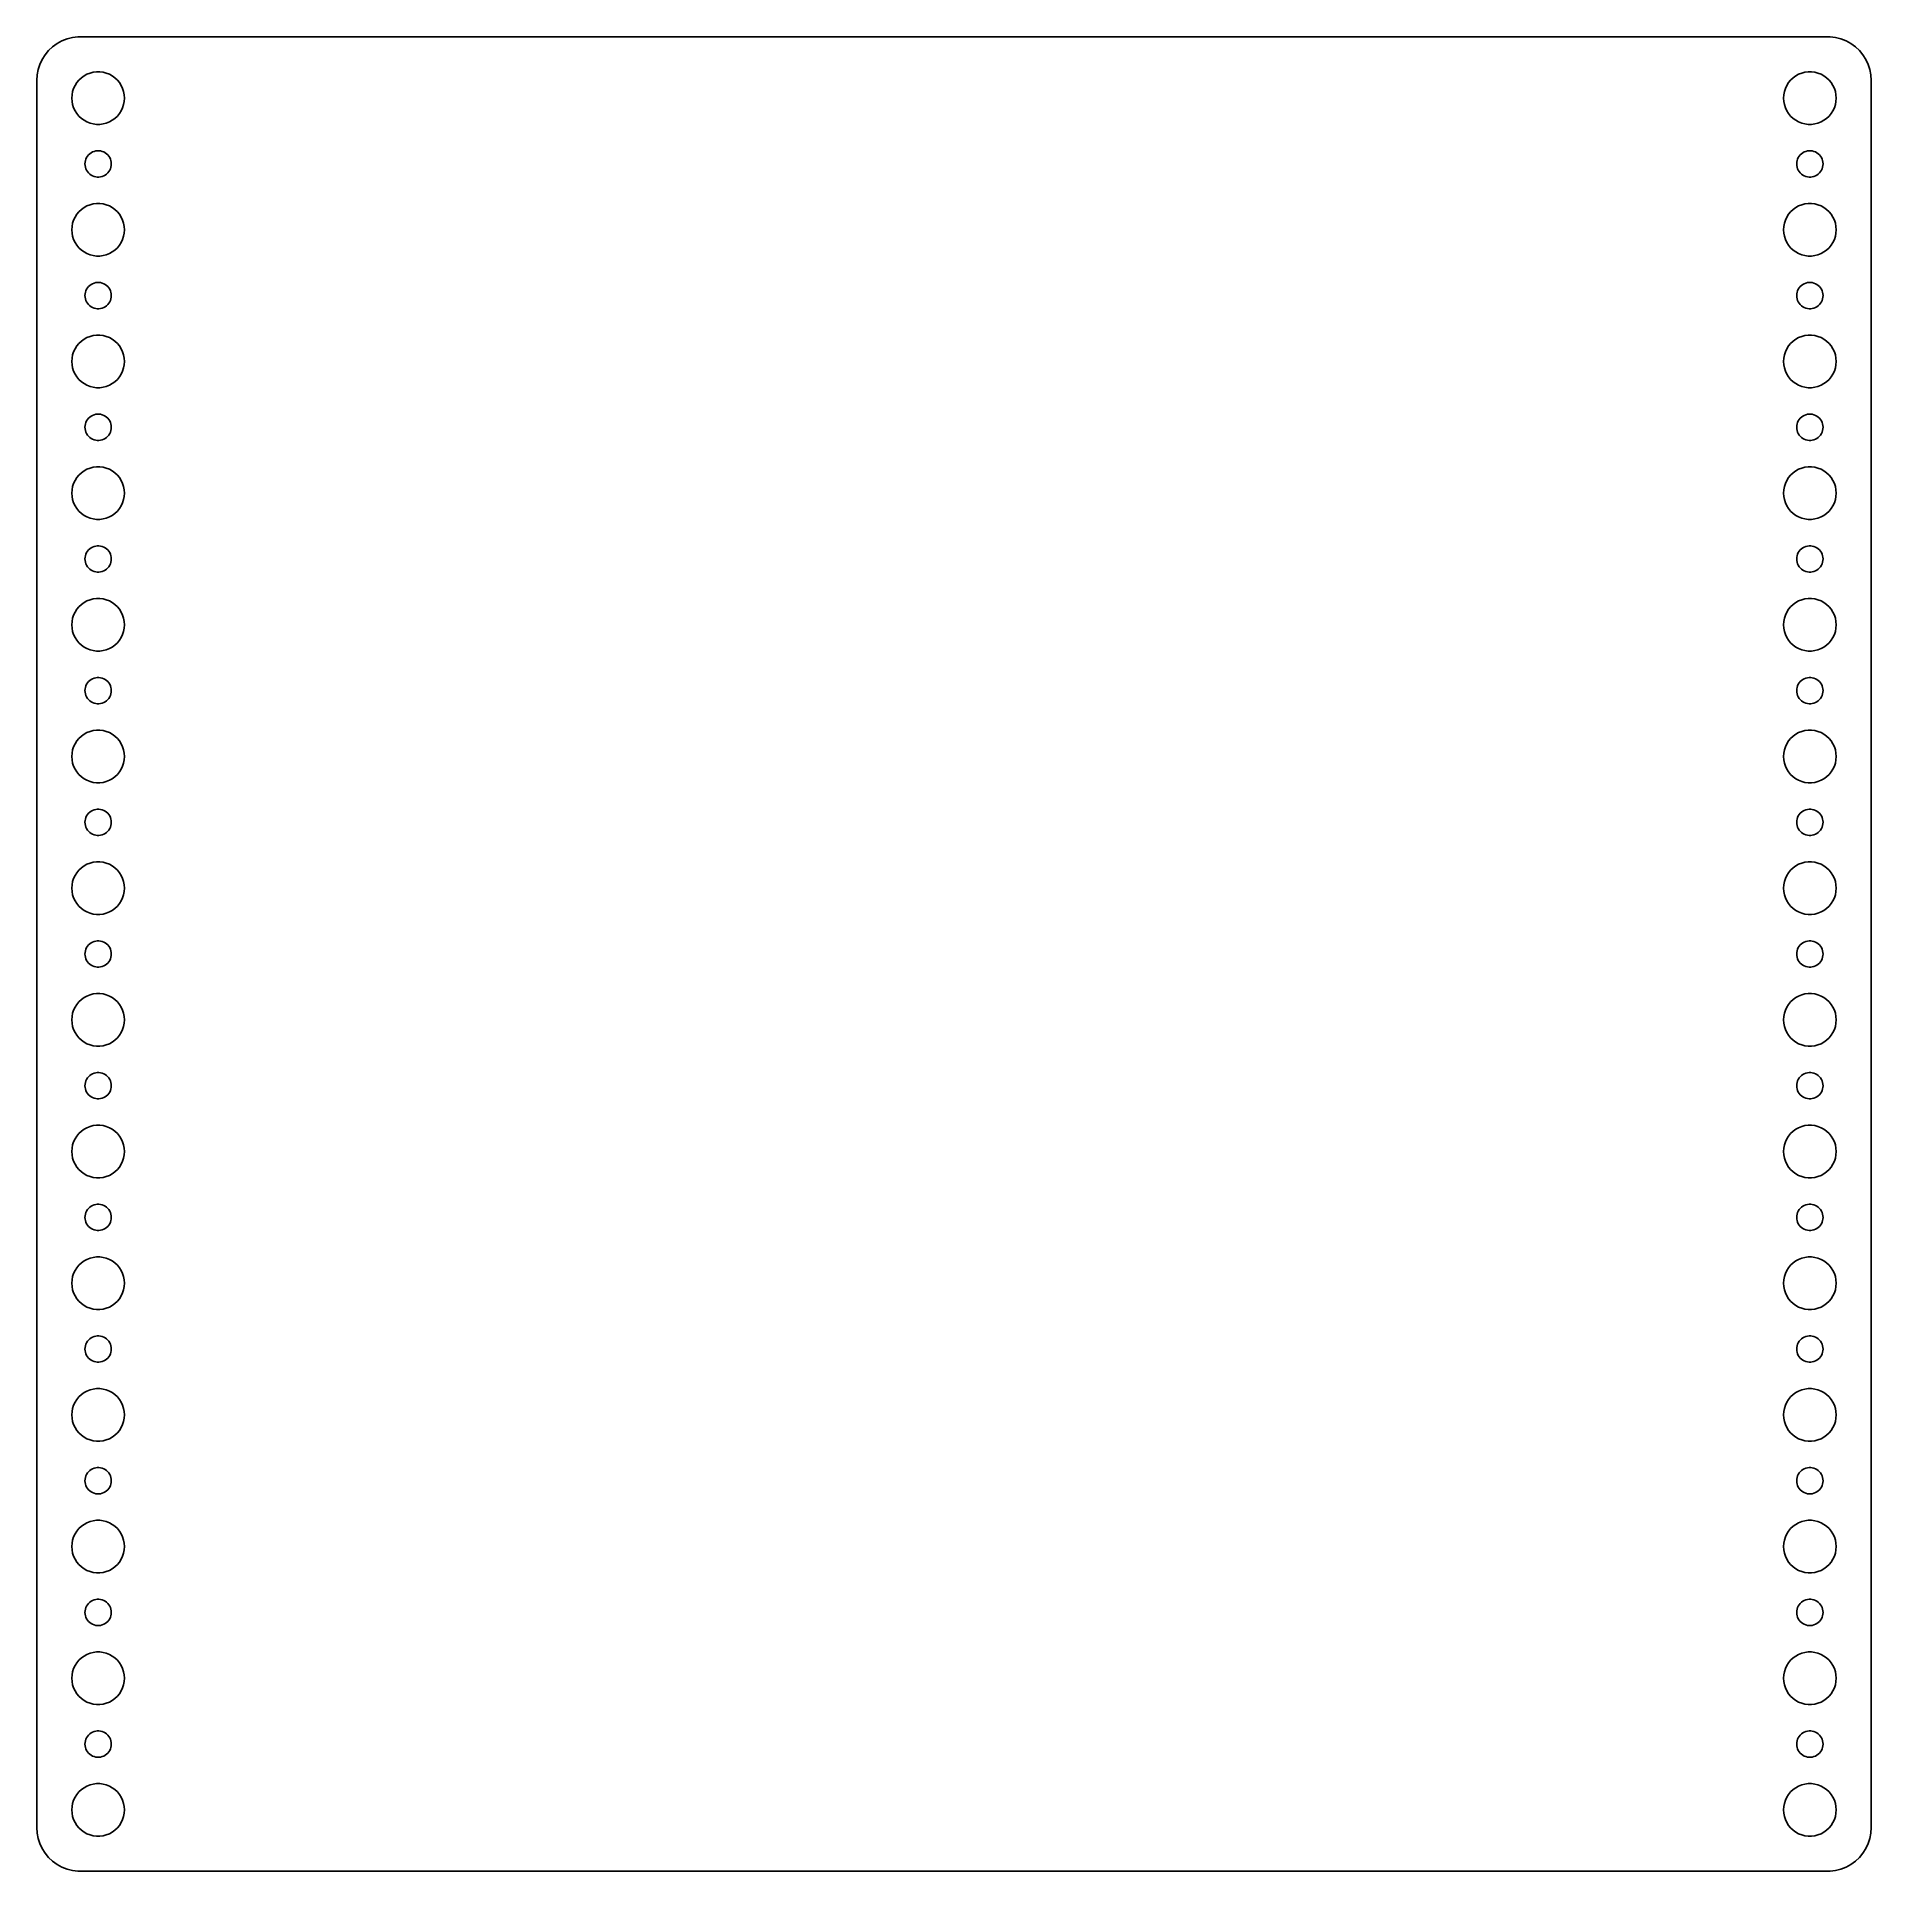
# Model space of a CAD drawing. Header units: metres. Extents: x -104 to 104, y -104 to 104.
import ezdxf

# ---------------------------------------------------------------- set-up
doc = ezdxf.new("R2010")
doc.units = ezdxf.units.M

msp = doc.modelspace()

# ---------------------------------------------------------------- linework, layer by layer
for p, q in [((-103.545, 102.439), (-103.882, 101.909)), ((-103.145, 102.923), (-103.545, 102.439)), ((-102.687, 103.353), (-103.145, 102.923)), ((-102.179, 103.722), (-102.687, 103.353)), ((-101.629, 104.024), (-102.179, 103.722)), ((-101.045, 104.255), (-101.629, 104.024)), ((-100.437, 104.411), (-101.045, 104.255)), ((-99.8139, 104.49), (-100.437, 104.411)), ((99.8139, 104.49), (-99.8139, 104.49)), ((100.437, 104.411), (99.8139, 104.49)), ((101.045, 104.255), (100.437, 104.411)), ((101.629, 104.024), (101.045, 104.255)), ((102.179, 103.722), (101.629, 104.024)), ((102.687, 103.353), (102.179, 103.722)), ((103.145, 102.923), (102.687, 103.353)), ((103.545, 102.439), (103.145, 102.923)), ((103.882, 101.909), (103.545, 102.439)), ((-104.343, 100.743), (-104.461, 100.127)), ((-104.149, 101.341), (-104.343, 100.743)), ((-103.882, 101.909), (-104.149, 101.341)), ((-98.7773, 100.214), (-98.427, 100.353)), ((-98.427, 100.353), (-98.0621, 100.447)), ((-98.0621, 100.447), (-97.6884, 100.494)), ((-97.6884, 100.494), (-97.3116, 100.494)), ((-97.3116, 100.494), (-96.9379, 100.447)), ((-96.9379, 100.447), (-96.573, 100.353)), ((-96.573, 100.353), (-96.2227, 100.214)), ((96.2227, 100.214), (96.573, 100.353)), ((96.573, 100.353), (96.9379, 100.447)), ((96.9379, 100.447), (97.3116, 100.494)), ((97.3116, 100.494), (97.6884, 100.494)), ((97.6884, 100.494), (98.0621, 100.447)), ((98.0621, 100.447), (98.427, 100.353)), ((98.427, 100.353), (98.7773, 100.214)), ((104.149, 101.341), (103.882, 101.909)), ((104.343, 100.743), (104.149, 101.341)), ((104.461, 100.127), (104.343, 100.743)), ((-104.461, 100.127), (-104.5, 99.5)), ((-104.5, 99.5), (-104.5, -99.5)), ((-100.476, 97.876), (-100.406, 98.2461)), ((-100.406, 98.2461), (-100.289, 98.6044)), ((-100.289, 98.6044), (-100.129, 98.9453)), ((-100.129, 98.9453), (-99.927, 99.2634)), ((-99.927, 99.2634), (-99.6869, 99.5536)), ((-99.6869, 99.5536), (-99.4123, 99.8115)), ((-99.4123, 99.8115), (-99.1075, 100.033)), ((-99.1075, 100.033), (-98.7773, 100.214)), ((-96.2227, 100.214), (-95.8925, 100.033)), ((-95.8925, 100.033), (-95.5877, 99.8115)), ((-95.5877, 99.8115), (-95.3131, 99.5536)), ((-95.3131, 99.5536), (-95.073, 99.2634)), ((-95.073, 99.2634), (-94.8711, 98.9453)), ((-94.8711, 98.9453), (-94.7107, 98.6044)), ((-94.7107, 98.6044), (-94.5943, 98.2461)), ((-94.5943, 98.2461), (-94.5237, 97.876)), ((94.5237, 97.876), (94.5943, 98.2461)), ((94.5943, 98.2461), (94.7107, 98.6044)), ((94.7107, 98.6044), (94.8711, 98.9453)), ((94.8711, 98.9453), (95.073, 99.2634)), ((95.073, 99.2634), (95.3131, 99.5536)), ((95.3131, 99.5536), (95.5877, 99.8115)), ((95.5877, 99.8115), (95.8925, 100.033)), ((95.8925, 100.033), (96.2227, 100.214)), ((98.7773, 100.214), (99.1075, 100.033)), ((99.1075, 100.033), (99.4123, 99.8115)), ((99.4123, 99.8115), (99.6869, 99.5536)), ((99.6869, 99.5536), (99.927, 99.2634)), ((99.927, 99.2634), (100.129, 98.9453)), ((100.129, 98.9453), (100.289, 98.6044)), ((100.289, 98.6044), (100.406, 98.2461)), ((100.406, 98.2461), (100.476, 97.876)), ((104.5, 99.5), (104.461, 100.127)), ((104.5, -99.5), (104.5, 99.5)), ((-100.5, 97.5), (-100.476, 97.876)), ((-100.476, 97.124), (-100.5, 97.5)), ((-100.406, 96.7539), (-100.476, 97.124)), ((-100.289, 96.3956), (-100.406, 96.7539)), ((-100.129, 96.0547), (-100.289, 96.3956)), ((-94.7107, 96.3956), (-94.8711, 96.0547)), ((-94.5943, 96.7539), (-94.7107, 96.3956)), ((-94.5237, 97.124), (-94.5943, 96.7539)), ((-94.5237, 97.876), (-94.5, 97.5)), ((-94.5, 97.5), (-94.5237, 97.124)), ((94.5, 97.5), (94.5237, 97.876)), ((94.5237, 97.124), (94.5, 97.5)), ((94.5943, 96.7539), (94.5237, 97.124)), ((94.7107, 96.3956), (94.5943, 96.7539)), ((94.8711, 96.0547), (94.7107, 96.3956)), ((100.289, 96.3956), (100.129, 96.0547)), ((100.406, 96.7539), (100.289, 96.3956)), ((100.476, 97.124), (100.406, 96.7539)), ((100.476, 97.876), (100.5, 97.5)), ((100.5, 97.5), (100.476, 97.124)), ((-99.927, 95.7366), (-100.129, 96.0547)), ((-99.6869, 95.4464), (-99.927, 95.7366)), ((-99.4123, 95.1885), (-99.6869, 95.4464)), ((-99.1075, 94.967), (-99.4123, 95.1885)), ((-98.7773, 94.7855), (-99.1075, 94.967)), ((-98.427, 94.6468), (-98.7773, 94.7855)), ((-98.0621, 94.5531), (-98.427, 94.6468)), ((-97.6884, 94.5059), (-98.0621, 94.5531)), ((-97.3116, 94.5059), (-97.6884, 94.5059)), ((-96.9379, 94.5531), (-97.3116, 94.5059)), ((-96.573, 94.6468), (-96.9379, 94.5531)), ((-96.2227, 94.7855), (-96.573, 94.6468)), ((-95.8925, 94.967), (-96.2227, 94.7855)), ((-95.5877, 95.1885), (-95.8925, 94.967)), ((-95.3131, 95.4464), (-95.5877, 95.1885)), ((-95.073, 95.7366), (-95.3131, 95.4464)), ((-94.8711, 96.0547), (-95.073, 95.7366)), ((95.073, 95.7366), (94.8711, 96.0547)), ((95.3131, 95.4464), (95.073, 95.7366)), ((95.5877, 95.1885), (95.3131, 95.4464)), ((95.8925, 94.967), (95.5877, 95.1885)), ((96.2227, 94.7855), (95.8925, 94.967)), ((96.573, 94.6468), (96.2227, 94.7855)), ((96.9379, 94.5531), (96.573, 94.6468)), ((97.3116, 94.5059), (96.9379, 94.5531)), ((97.6884, 94.5059), (97.3116, 94.5059)), ((98.0621, 94.5531), (97.6884, 94.5059)), ((98.427, 94.6468), (98.0621, 94.5531)), ((98.7773, 94.7855), (98.427, 94.6468)), ((99.1075, 94.967), (98.7773, 94.7855)), ((99.4123, 95.1885), (99.1075, 94.967)), ((99.6869, 95.4464), (99.4123, 95.1885)), ((99.927, 95.7366), (99.6869, 95.4464)), ((100.129, 96.0547), (99.927, 95.7366)), ((-99, 90), (-98.9882, 90.188)), ((-98.9882, 89.812), (-99, 90)), ((-98.9882, 90.188), (-98.9529, 90.373)), ((-98.9529, 90.373), (-98.8947, 90.5522)), ((-98.8947, 90.5522), (-98.8145, 90.7226)), ((-98.8145, 90.7226), (-98.7135, 90.8817)), ((-98.7135, 90.8817), (-98.5934, 91.0268)), ((-98.5934, 91.0268), (-98.4561, 91.1558)), ((-98.4561, 91.1558), (-98.3037, 91.2665)), ((-98.3037, 91.2665), (-98.1387, 91.3572)), ((-98.1387, 91.3572), (-97.9635, 91.4266)), ((-97.9635, 91.4266), (-97.7811, 91.4734)), ((-97.7811, 91.4734), (-97.5942, 91.497)), ((-97.5942, 91.497), (-97.4058, 91.497)), ((-97.4058, 91.497), (-97.2189, 91.4734)), ((-97.2189, 91.4734), (-97.0365, 91.4266)), ((-97.0365, 91.4266), (-96.8613, 91.3572)), ((-96.8613, 91.3572), (-96.6963, 91.2665)), ((-96.6963, 91.2665), (-96.5439, 91.1558)), ((-96.5439, 91.1558), (-96.4065, 91.0268)), ((-96.4065, 91.0268), (-96.2865, 90.8817)), ((-96.2865, 90.8817), (-96.1855, 90.7226)), ((-96.1855, 90.7226), (-96.1053, 90.5522)), ((-96.1053, 90.5522), (-96.0471, 90.373)), ((-96.0471, 90.373), (-96.0118, 90.188)), ((-96.0118, 90.188), (-96, 90)), ((-96, 90), (-96.0118, 89.812)), ((96, 90), (96.0118, 90.188)), ((96.0118, 89.812), (96, 90)), ((96.0118, 90.188), (96.0471, 90.373)), ((96.0471, 90.373), (96.1053, 90.5522)), ((96.1053, 90.5522), (96.1855, 90.7226)), ((96.1855, 90.7226), (96.2865, 90.8817)), ((96.2865, 90.8817), (96.4065, 91.0268)), ((96.4065, 91.0268), (96.5439, 91.1558)), ((96.5439, 91.1558), (96.6963, 91.2665)), ((96.6963, 91.2665), (96.8613, 91.3572)), ((96.8613, 91.3572), (97.0365, 91.4266)), ((97.0365, 91.4266), (97.2189, 91.4734)), ((97.2189, 91.4734), (97.4058, 91.497)), ((97.4058, 91.497), (97.5942, 91.497)), ((97.5942, 91.497), (97.7811, 91.4734)), ((97.7811, 91.4734), (97.9635, 91.4266)), ((97.9635, 91.4266), (98.1387, 91.3572)), ((98.1387, 91.3572), (98.3037, 91.2665)), ((98.3037, 91.2665), (98.4561, 91.1558)), ((98.4561, 91.1558), (98.5934, 91.0268)), ((98.5934, 91.0268), (98.7135, 90.8817)), ((98.7135, 90.8817), (98.8145, 90.7226)), ((98.8145, 90.7226), (98.8947, 90.5522)), ((98.8947, 90.5522), (98.9529, 90.373)), ((98.9529, 90.373), (98.9882, 90.188)), ((98.9882, 90.188), (99, 90)), ((99, 90), (98.9882, 89.812)), ((-98.9529, 89.627), (-98.9882, 89.812)), ((-98.8947, 89.4478), (-98.9529, 89.627)), ((-98.8145, 89.2774), (-98.8947, 89.4478)), ((-98.7135, 89.1183), (-98.8145, 89.2774)), ((-98.5934, 88.9732), (-98.7135, 89.1183)), ((-98.4561, 88.8442), (-98.5934, 88.9732)), ((-98.3037, 88.7335), (-98.4561, 88.8442)), ((-98.1387, 88.6428), (-98.3037, 88.7335)), ((-97.9635, 88.5734), (-98.1387, 88.6428)), ((-97.7811, 88.5266), (-97.9635, 88.5734)), ((-97.5942, 88.503), (-97.7811, 88.5266)), ((-97.4058, 88.503), (-97.5942, 88.503)), ((-97.2189, 88.5266), (-97.4058, 88.503)), ((-97.0365, 88.5734), (-97.2189, 88.5266)), ((-96.8613, 88.6428), (-97.0365, 88.5734)), ((-96.6963, 88.7335), (-96.8613, 88.6428)), ((-96.5439, 88.8442), (-96.6963, 88.7335)), ((-96.4065, 88.9732), (-96.5439, 88.8442)), ((-96.2865, 89.1183), (-96.4065, 88.9732)), ((-96.1855, 89.2774), (-96.2865, 89.1183)), ((-96.1053, 89.4478), (-96.1855, 89.2774)), ((-96.0471, 89.627), (-96.1053, 89.4478)), ((-96.0118, 89.812), (-96.0471, 89.627)), ((96.0471, 89.627), (96.0118, 89.812)), ((96.1053, 89.4478), (96.0471, 89.627)), ((96.1855, 89.2774), (96.1053, 89.4478)), ((96.2865, 89.1183), (96.1855, 89.2774)), ((96.4065, 88.9732), (96.2865, 89.1183)), ((96.5439, 88.8442), (96.4065, 88.9732)), ((96.6963, 88.7335), (96.5439, 88.8442)), ((96.8613, 88.6428), (96.6963, 88.7335)), ((97.0365, 88.5734), (96.8613, 88.6428)), ((97.2189, 88.5266), (97.0365, 88.5734)), ((97.4058, 88.503), (97.2189, 88.5266)), ((97.5942, 88.503), (97.4058, 88.503)), ((97.7811, 88.5266), (97.5942, 88.503)), ((97.9635, 88.5734), (97.7811, 88.5266)), ((98.1387, 88.6428), (97.9635, 88.5734)), ((98.3037, 88.7335), (98.1387, 88.6428)), ((98.4561, 88.8442), (98.3037, 88.7335)), ((98.5934, 88.9732), (98.4561, 88.8442)), ((98.7135, 89.1183), (98.5934, 88.9732)), ((98.8145, 89.2774), (98.7135, 89.1183)), ((98.8947, 89.4478), (98.8145, 89.2774)), ((98.9529, 89.627), (98.8947, 89.4478)), ((98.9882, 89.812), (98.9529, 89.627)), ((-100.406, 83.2461), (-100.289, 83.6044)), ((-100.289, 83.6044), (-100.129, 83.9453)), ((-100.129, 83.9453), (-99.927, 84.2634)), ((-99.927, 84.2634), (-99.6869, 84.5536)), ((-99.6869, 84.5536), (-99.4123, 84.8115)), ((-99.4123, 84.8115), (-99.1075, 85.033)), ((-99.1075, 85.033), (-98.7773, 85.2145)), ((-98.7773, 85.2145), (-98.427, 85.3532)), ((-98.427, 85.3532), (-98.0621, 85.4469)), ((-98.0621, 85.4469), (-97.6884, 85.4941)), ((-97.6884, 85.4941), (-97.3116, 85.4941)), ((-97.3116, 85.4941), (-96.9379, 85.4469)), ((-96.9379, 85.4469), (-96.573, 85.3532)), ((-96.573, 85.3532), (-96.2227, 85.2145)), ((-96.2227, 85.2145), (-95.8925, 85.033)), ((-95.8925, 85.033), (-95.5877, 84.8115)), ((-95.5877, 84.8115), (-95.3131, 84.5536)), ((-95.3131, 84.5536), (-95.073, 84.2634)), ((-95.073, 84.2634), (-94.8711, 83.9453)), ((-94.8711, 83.9453), (-94.7107, 83.6044)), ((-94.7107, 83.6044), (-94.5943, 83.2461)), ((94.5943, 83.2461), (94.7107, 83.6044)), ((94.7107, 83.6044), (94.8711, 83.9453)), ((94.8711, 83.9453), (95.073, 84.2634)), ((95.073, 84.2634), (95.3131, 84.5536)), ((95.3131, 84.5536), (95.5877, 84.8115)), ((95.5877, 84.8115), (95.8925, 85.033)), ((95.8925, 85.033), (96.2227, 85.2145)), ((96.2227, 85.2145), (96.573, 85.3532)), ((96.573, 85.3532), (96.9379, 85.4469)), ((96.9379, 85.4469), (97.3116, 85.4941)), ((97.3116, 85.4941), (97.6884, 85.4941)), ((97.6884, 85.4941), (98.0621, 85.4469)), ((98.0621, 85.4469), (98.427, 85.3532)), ((98.427, 85.3532), (98.7773, 85.2145)), ((98.7773, 85.2145), (99.1075, 85.033)), ((99.1075, 85.033), (99.4123, 84.8115)), ((99.4123, 84.8115), (99.6869, 84.5536)), ((99.6869, 84.5536), (99.927, 84.2634)), ((99.927, 84.2634), (100.129, 83.9453)), ((100.129, 83.9453), (100.289, 83.6044)), ((100.289, 83.6044), (100.406, 83.2461)), ((-100.5, 82.5), (-100.476, 82.876)), ((-100.476, 82.124), (-100.5, 82.5)), ((-100.476, 82.876), (-100.406, 83.2461)), ((-100.406, 81.7539), (-100.476, 82.124)), ((-100.289, 81.3956), (-100.406, 81.7539)), ((-94.5943, 81.7539), (-94.7107, 81.3956)), ((-94.5943, 83.2461), (-94.5237, 82.876)), ((-94.5237, 82.124), (-94.5943, 81.7539)), ((-94.5237, 82.876), (-94.5, 82.5)), ((-94.5, 82.5), (-94.5237, 82.124)), ((94.5, 82.5), (94.5237, 82.876)), ((94.5237, 82.124), (94.5, 82.5)), ((94.5237, 82.876), (94.5943, 83.2461)), ((94.5943, 81.7539), (94.5237, 82.124)), ((94.7107, 81.3956), (94.5943, 81.7539)), ((100.406, 81.7539), (100.289, 81.3956)), ((100.406, 83.2461), (100.476, 82.876)), ((100.476, 82.124), (100.406, 81.7539)), ((100.476, 82.876), (100.5, 82.5)), ((100.5, 82.5), (100.476, 82.124)), ((-100.129, 81.0547), (-100.289, 81.3956)), ((-99.927, 80.7366), (-100.129, 81.0547)), ((-99.6869, 80.4464), (-99.927, 80.7366)), ((-99.4123, 80.1885), (-99.6869, 80.4464)), ((-99.1075, 79.967), (-99.4123, 80.1885)), ((-98.7773, 79.7855), (-99.1075, 79.967)), ((-98.427, 79.6468), (-98.7773, 79.7855)), ((-98.0621, 79.5531), (-98.427, 79.6468)), ((-97.6884, 79.5059), (-98.0621, 79.5531)), ((-97.3116, 79.5059), (-97.6884, 79.5059)), ((-96.9379, 79.5531), (-97.3116, 79.5059)), ((-96.573, 79.6468), (-96.9379, 79.5531)), ((-96.2227, 79.7855), (-96.573, 79.6468)), ((-95.8925, 79.967), (-96.2227, 79.7855)), ((-95.5877, 80.1885), (-95.8925, 79.967)), ((-95.3131, 80.4464), (-95.5877, 80.1885)), ((-95.073, 80.7366), (-95.3131, 80.4464)), ((-94.8711, 81.0547), (-95.073, 80.7366)), ((-94.7107, 81.3956), (-94.8711, 81.0547)), ((94.8711, 81.0547), (94.7107, 81.3956)), ((95.073, 80.7366), (94.8711, 81.0547)), ((95.3131, 80.4464), (95.073, 80.7366)), ((95.5877, 80.1885), (95.3131, 80.4464)), ((95.8925, 79.967), (95.5877, 80.1885)), ((96.2227, 79.7855), (95.8925, 79.967)), ((96.573, 79.6468), (96.2227, 79.7855)), ((96.9379, 79.5531), (96.573, 79.6468)), ((97.3116, 79.5059), (96.9379, 79.5531)), ((97.6884, 79.5059), (97.3116, 79.5059)), ((98.0621, 79.5531), (97.6884, 79.5059)), ((98.427, 79.6468), (98.0621, 79.5531)), ((98.7773, 79.7855), (98.427, 79.6468)), ((99.1075, 79.967), (98.7773, 79.7855)), ((99.4123, 80.1885), (99.1075, 79.967)), ((99.6869, 80.4464), (99.4123, 80.1885)), ((99.927, 80.7366), (99.6869, 80.4464)), ((100.129, 81.0547), (99.927, 80.7366)), ((100.289, 81.3956), (100.129, 81.0547)), ((-98.9882, 75.188), (-98.9529, 75.373)), ((-98.9529, 75.373), (-98.8947, 75.5522)), ((-98.8947, 75.5522), (-98.8145, 75.7226)), ((-98.8145, 75.7226), (-98.7135, 75.8817)), ((-98.7135, 75.8817), (-98.5934, 76.0268)), ((-98.5934, 76.0268), (-98.4561, 76.1558)), ((-98.4561, 76.1558), (-98.3037, 76.2665)), ((-98.3037, 76.2665), (-98.1387, 76.3572)), ((-98.1387, 76.3572), (-97.9635, 76.4266)), ((-97.9635, 76.4266), (-97.7811, 76.4734)), ((-97.7811, 76.4734), (-97.5942, 76.497)), ((-97.5942, 76.497), (-97.4058, 76.497)), ((-97.4058, 76.497), (-97.2189, 76.4734)), ((-97.2189, 76.4734), (-97.0365, 76.4266)), ((-97.0365, 76.4266), (-96.8613, 76.3572)), ((-96.8613, 76.3572), (-96.6963, 76.2665)), ((-96.6963, 76.2665), (-96.5439, 76.1558)), ((-96.5439, 76.1558), (-96.4065, 76.0268)), ((-96.4065, 76.0268), (-96.2865, 75.8817)), ((-96.2865, 75.8817), (-96.1855, 75.7226)), ((-96.1855, 75.7226), (-96.1053, 75.5522)), ((-96.1053, 75.5522), (-96.0471, 75.373)), ((-96.0471, 75.373), (-96.0118, 75.188)), ((96.0118, 75.188), (96.0471, 75.373)), ((96.0471, 75.373), (96.1053, 75.5522)), ((96.1053, 75.5522), (96.1855, 75.7226)), ((96.1855, 75.7226), (96.2865, 75.8817)), ((96.2865, 75.8817), (96.4065, 76.0268)), ((96.4065, 76.0268), (96.5439, 76.1558)), ((96.5439, 76.1558), (96.6963, 76.2665)), ((96.6963, 76.2665), (96.8613, 76.3572)), ((96.8613, 76.3572), (97.0365, 76.4266)), ((97.0365, 76.4266), (97.2189, 76.4734)), ((97.2189, 76.4734), (97.4058, 76.497)), ((97.4058, 76.497), (97.5942, 76.497)), ((97.5942, 76.497), (97.7811, 76.4734)), ((97.7811, 76.4734), (97.9635, 76.4266)), ((97.9635, 76.4266), (98.1387, 76.3572)), ((98.1387, 76.3572), (98.3037, 76.2665)), ((98.3037, 76.2665), (98.4561, 76.1558)), ((98.4561, 76.1558), (98.5934, 76.0268)), ((98.5934, 76.0268), (98.7135, 75.8817)), ((98.7135, 75.8817), (98.8145, 75.7226)), ((98.8145, 75.7226), (98.8947, 75.5522)), ((98.8947, 75.5522), (98.9529, 75.373)), ((98.9529, 75.373), (98.9882, 75.188)), ((-99, 75), (-98.9882, 75.188)), ((-98.9882, 74.812), (-99, 75)), ((-98.9529, 74.627), (-98.9882, 74.812)), ((-98.8947, 74.4478), (-98.9529, 74.627)), ((-98.8145, 74.2774), (-98.8947, 74.4478)), ((-98.7135, 74.1183), (-98.8145, 74.2774)), ((-98.5934, 73.9732), (-98.7135, 74.1183)), ((-98.4561, 73.8442), (-98.5934, 73.9732)), ((-98.3037, 73.7335), (-98.4561, 73.8442)), ((-98.1387, 73.6428), (-98.3037, 73.7335)), ((-97.9635, 73.5734), (-98.1387, 73.6428)), ((-97.7811, 73.5266), (-97.9635, 73.5734)), ((-97.5942, 73.503), (-97.7811, 73.5266)), ((-97.4058, 73.503), (-97.5942, 73.503)), ((-97.2189, 73.5266), (-97.4058, 73.503)), ((-97.0365, 73.5734), (-97.2189, 73.5266)), ((-96.8613, 73.6428), (-97.0365, 73.5734)), ((-96.6963, 73.7335), (-96.8613, 73.6428)), ((-96.5439, 73.8442), (-96.6963, 73.7335)), ((-96.4065, 73.9732), (-96.5439, 73.8442)), ((-96.2865, 74.1183), (-96.4065, 73.9732)), ((-96.1855, 74.2774), (-96.2865, 74.1183)), ((-96.1053, 74.4478), (-96.1855, 74.2774)), ((-96.0471, 74.627), (-96.1053, 74.4478)), ((-96.0118, 74.812), (-96.0471, 74.627)), ((-96.0118, 75.188), (-96, 75)), ((-96, 75), (-96.0118, 74.812)), ((96, 75), (96.0118, 75.188)), ((96.0118, 74.812), (96, 75)), ((96.0471, 74.627), (96.0118, 74.812)), ((96.1053, 74.4478), (96.0471, 74.627)), ((96.1855, 74.2774), (96.1053, 74.4478)), ((96.2865, 74.1183), (96.1855, 74.2774)), ((96.4065, 73.9732), (96.2865, 74.1183)), ((96.5439, 73.8442), (96.4065, 73.9732)), ((96.6963, 73.7335), (96.5439, 73.8442)), ((96.8613, 73.6428), (96.6963, 73.7335)), ((97.0365, 73.5734), (96.8613, 73.6428)), ((97.2189, 73.5266), (97.0365, 73.5734)), ((97.4058, 73.503), (97.2189, 73.5266)), ((97.5942, 73.503), (97.4058, 73.503)), ((97.7811, 73.5266), (97.5942, 73.503)), ((97.9635, 73.5734), (97.7811, 73.5266)), ((98.1387, 73.6428), (97.9635, 73.5734)), ((98.3037, 73.7335), (98.1387, 73.6428)), ((98.4561, 73.8442), (98.3037, 73.7335)), ((98.5934, 73.9732), (98.4561, 73.8442)), ((98.7135, 74.1183), (98.5934, 73.9732)), ((98.8145, 74.2774), (98.7135, 74.1183)), ((98.8947, 74.4478), (98.8145, 74.2774)), ((98.9529, 74.627), (98.8947, 74.4478)), ((98.9882, 74.812), (98.9529, 74.627)), ((98.9882, 75.188), (99, 75)), ((99, 75), (98.9882, 74.812)), ((-100.129, 68.9453), (-99.927, 69.2634)), ((-99.927, 69.2634), (-99.6869, 69.5536)), ((-99.6869, 69.5536), (-99.4123, 69.8115)), ((-99.4123, 69.8115), (-99.1075, 70.033)), ((-99.1075, 70.033), (-98.7773, 70.2145)), ((-98.7773, 70.2145), (-98.427, 70.3532)), ((-98.427, 70.3532), (-98.0621, 70.4469)), ((-98.0621, 70.4469), (-97.6884, 70.4941)), ((-97.6884, 70.4941), (-97.3116, 70.4941)), ((-97.3116, 70.4941), (-96.9379, 70.4469)), ((-96.9379, 70.4469), (-96.573, 70.3532)), ((-96.573, 70.3532), (-96.2227, 70.2145)), ((-96.2227, 70.2145), (-95.8925, 70.033)), ((-95.8925, 70.033), (-95.5877, 69.8115)), ((-95.5877, 69.8115), (-95.3131, 69.5536)), ((-95.3131, 69.5536), (-95.073, 69.2634)), ((-95.073, 69.2634), (-94.8711, 68.9453)), ((94.8711, 68.9453), (95.073, 69.2634)), ((95.073, 69.2634), (95.3131, 69.5536)), ((95.3131, 69.5536), (95.5877, 69.8115)), ((95.5877, 69.8115), (95.8925, 70.033)), ((95.8925, 70.033), (96.2227, 70.2145)), ((96.2227, 70.2145), (96.573, 70.3532)), ((96.573, 70.3532), (96.9379, 70.4469)), ((96.9379, 70.4469), (97.3116, 70.4941)), ((97.3116, 70.4941), (97.6884, 70.4941)), ((97.6884, 70.4941), (98.0621, 70.4469)), ((98.0621, 70.4469), (98.427, 70.3532)), ((98.427, 70.3532), (98.7773, 70.2145)), ((98.7773, 70.2145), (99.1075, 70.033)), ((99.1075, 70.033), (99.4123, 69.8115)), ((99.4123, 69.8115), (99.6869, 69.5536)), ((99.6869, 69.5536), (99.927, 69.2634)), ((99.927, 69.2634), (100.129, 68.9453)), ((-100.5, 67.5), (-100.476, 67.876)), ((-100.476, 67.124), (-100.5, 67.5)), ((-100.476, 67.876), (-100.406, 68.2461)), ((-100.406, 66.7539), (-100.476, 67.124)), ((-100.406, 68.2461), (-100.289, 68.6044)), ((-100.289, 68.6044), (-100.129, 68.9453)), ((-94.8711, 68.9453), (-94.7107, 68.6044)), ((-94.7107, 68.6044), (-94.5943, 68.2461)), ((-94.5943, 68.2461), (-94.5237, 67.876)), ((-94.5237, 67.124), (-94.5943, 66.7539)), ((-94.5237, 67.876), (-94.5, 67.5)), ((-94.5, 67.5), (-94.5237, 67.124)), ((94.5, 67.5), (94.5237, 67.876)), ((94.5237, 67.124), (94.5, 67.5)), ((94.5237, 67.876), (94.5943, 68.2461)), ((94.5943, 66.7539), (94.5237, 67.124)), ((94.5943, 68.2461), (94.7107, 68.6044)), ((94.7107, 68.6044), (94.8711, 68.9453)), ((100.129, 68.9453), (100.289, 68.6044)), ((100.289, 68.6044), (100.406, 68.2461)), ((100.406, 68.2461), (100.476, 67.876)), ((100.476, 67.124), (100.406, 66.7539)), ((100.476, 67.876), (100.5, 67.5)), ((100.5, 67.5), (100.476, 67.124)), ((-100.289, 66.3956), (-100.406, 66.7539)), ((-100.129, 66.0547), (-100.289, 66.3956)), ((-99.927, 65.7366), (-100.129, 66.0547)), ((-99.6869, 65.4464), (-99.927, 65.7366)), ((-99.4123, 65.1885), (-99.6869, 65.4464)), ((-99.1075, 64.967), (-99.4123, 65.1885)), ((-98.7773, 64.7855), (-99.1075, 64.967)), ((-95.8925, 64.967), (-96.2227, 64.7855)), ((-95.5877, 65.1885), (-95.8925, 64.967)), ((-95.3131, 65.4464), (-95.5877, 65.1885)), ((-95.073, 65.7366), (-95.3131, 65.4464)), ((-94.8711, 66.0547), (-95.073, 65.7366)), ((-94.7107, 66.3956), (-94.8711, 66.0547)), ((-94.5943, 66.7539), (-94.7107, 66.3956)), ((94.7107, 66.3956), (94.5943, 66.7539)), ((94.8711, 66.0547), (94.7107, 66.3956)), ((95.073, 65.7366), (94.8711, 66.0547)), ((95.3131, 65.4464), (95.073, 65.7366)), ((95.5877, 65.1885), (95.3131, 65.4464)), ((95.8925, 64.967), (95.5877, 65.1885)), ((96.2227, 64.7855), (95.8925, 64.967)), ((99.1075, 64.967), (98.7773, 64.7855)), ((99.4123, 65.1885), (99.1075, 64.967)), ((99.6869, 65.4464), (99.4123, 65.1885)), ((99.927, 65.7366), (99.6869, 65.4464)), ((100.129, 66.0547), (99.927, 65.7366)), ((100.289, 66.3956), (100.129, 66.0547)), ((100.406, 66.7539), (100.289, 66.3956)), ((-98.427, 64.6468), (-98.7773, 64.7855)), ((-98.0621, 64.5531), (-98.427, 64.6468)), ((-97.6884, 64.5059), (-98.0621, 64.5531)), ((-97.3116, 64.5059), (-97.6884, 64.5059)), ((-96.9379, 64.5531), (-97.3116, 64.5059)), ((-96.573, 64.6468), (-96.9379, 64.5531)), ((-96.2227, 64.7855), (-96.573, 64.6468)), ((96.573, 64.6468), (96.2227, 64.7855)), ((96.9379, 64.5531), (96.573, 64.6468)), ((97.3116, 64.5059), (96.9379, 64.5531)), ((97.6884, 64.5059), (97.3116, 64.5059)), ((98.0621, 64.5531), (97.6884, 64.5059)), ((98.427, 64.6468), (98.0621, 64.5531)), ((98.7773, 64.7855), (98.427, 64.6468)), ((-98.8947, 60.5522), (-98.8145, 60.7226)), ((-98.8145, 60.7226), (-98.7135, 60.8817)), ((-98.7135, 60.8817), (-98.5934, 61.0268)), ((-98.5934, 61.0268), (-98.4561, 61.1558)), ((-98.4561, 61.1558), (-98.3037, 61.2665)), ((-98.3037, 61.2665), (-98.1387, 61.3572)), ((-98.1387, 61.3572), (-97.9635, 61.4266)), ((-97.9635, 61.4266), (-97.7811, 61.4734)), ((-97.7811, 61.4734), (-97.5942, 61.497)), ((-97.5942, 61.497), (-97.4058, 61.497)), ((-97.4058, 61.497), (-97.2189, 61.4734)), ((-97.2189, 61.4734), (-97.0365, 61.4266)), ((-97.0365, 61.4266), (-96.8613, 61.3572)), ((-96.8613, 61.3572), (-96.6963, 61.2665)), ((-96.6963, 61.2665), (-96.5439, 61.1558)), ((-96.5439, 61.1558), (-96.4065, 61.0268)), ((-96.4065, 61.0268), (-96.2865, 60.8817)), ((-96.2865, 60.8817), (-96.1855, 60.7226)), ((-96.1855, 60.7226), (-96.1053, 60.5522)), ((96.1053, 60.5522), (96.1855, 60.7226)), ((96.1855, 60.7226), (96.2865, 60.8817)), ((96.2865, 60.8817), (96.4065, 61.0268)), ((96.4065, 61.0268), (96.5439, 61.1558)), ((96.5439, 61.1558), (96.6963, 61.2665)), ((96.6963, 61.2665), (96.8613, 61.3572)), ((96.8613, 61.3572), (97.0365, 61.4266)), ((97.0365, 61.4266), (97.2189, 61.4734)), ((97.2189, 61.4734), (97.4058, 61.497)), ((97.4058, 61.497), (97.5942, 61.497)), ((97.5942, 61.497), (97.7811, 61.4734)), ((97.7811, 61.4734), (97.9635, 61.4266)), ((97.9635, 61.4266), (98.1387, 61.3572)), ((98.1387, 61.3572), (98.3037, 61.2665)), ((98.3037, 61.2665), (98.4561, 61.1558)), ((98.4561, 61.1558), (98.5934, 61.0268)), ((98.5934, 61.0268), (98.7135, 60.8817)), ((98.7135, 60.8817), (98.8145, 60.7226)), ((98.8145, 60.7226), (98.8947, 60.5522)), ((-99, 60), (-98.9882, 60.188)), ((-98.9882, 59.812), (-99, 60)), ((-98.9882, 60.188), (-98.9529, 60.373)), ((-98.9529, 59.627), (-98.9882, 59.812)), ((-98.9529, 60.373), (-98.8947, 60.5522)), ((-98.8947, 59.4478), (-98.9529, 59.627)), ((-98.8145, 59.2774), (-98.8947, 59.4478)), ((-98.7135, 59.1183), (-98.8145, 59.2774)), ((-98.5934, 58.9732), (-98.7135, 59.1183)), ((-98.4561, 58.8442), (-98.5934, 58.9732)), ((-98.3037, 58.7335), (-98.4561, 58.8442)), ((-98.1387, 58.6428), (-98.3037, 58.7335)), ((-97.9635, 58.5734), (-98.1387, 58.6428)), ((-97.7811, 58.5266), (-97.9635, 58.5734)), ((-97.5942, 58.503), (-97.7811, 58.5266)), ((-97.2189, 58.5266), (-97.4058, 58.503)), ((-97.0365, 58.5734), (-97.2189, 58.5266)), ((-96.8613, 58.6428), (-97.0365, 58.5734)), ((-96.6963, 58.7335), (-96.8613, 58.6428)), ((-96.5439, 58.8442), (-96.6963, 58.7335)), ((-96.4065, 58.9732), (-96.5439, 58.8442)), ((-96.2865, 59.1183), (-96.4065, 58.9732)), ((-96.1855, 59.2774), (-96.2865, 59.1183)), ((-96.1053, 59.4478), (-96.1855, 59.2774)), ((-96.1053, 60.5522), (-96.0471, 60.373)), ((-96.0471, 59.627), (-96.1053, 59.4478)), ((-96.0471, 60.373), (-96.0118, 60.188)), ((-96.0118, 59.812), (-96.0471, 59.627)), ((-96.0118, 60.188), (-96, 60)), ((-96, 60), (-96.0118, 59.812)), ((96, 60), (96.0118, 60.188)), ((96.0118, 59.812), (96, 60)), ((96.0118, 60.188), (96.0471, 60.373)), ((96.0471, 59.627), (96.0118, 59.812)), ((96.0471, 60.373), (96.1053, 60.5522)), ((96.1053, 59.4478), (96.0471, 59.627)), ((96.1855, 59.2774), (96.1053, 59.4478)), ((96.2865, 59.1183), (96.1855, 59.2774)), ((96.4065, 58.9732), (96.2865, 59.1183)), ((96.5439, 58.8442), (96.4065, 58.9732)), ((96.6963, 58.7335), (96.5439, 58.8442)), ((96.8613, 58.6428), (96.6963, 58.7335)), ((97.0365, 58.5734), (96.8613, 58.6428)), ((97.2189, 58.5266), (97.0365, 58.5734)), ((97.4058, 58.503), (97.2189, 58.5266)), ((97.7811, 58.5266), (97.5942, 58.503)), ((97.9635, 58.5734), (97.7811, 58.5266)), ((98.1387, 58.6428), (97.9635, 58.5734)), ((98.3037, 58.7335), (98.1387, 58.6428)), ((98.4561, 58.8442), (98.3037, 58.7335)), ((98.5934, 58.9732), (98.4561, 58.8442)), ((98.7135, 59.1183), (98.5934, 58.9732)), ((98.8145, 59.2774), (98.7135, 59.1183)), ((98.8947, 59.4478), (98.8145, 59.2774)), ((98.8947, 60.5522), (98.9529, 60.373)), ((98.9529, 59.627), (98.8947, 59.4478)), ((98.9529, 60.373), (98.9882, 60.188)), ((98.9882, 59.812), (98.9529, 59.627)), ((98.9882, 60.188), (99, 60)), ((99, 60), (98.9882, 59.812)), ((-97.4058, 58.503), (-97.5942, 58.503)), ((97.5942, 58.503), (97.4058, 58.503)), ((-99.927, 54.2634), (-99.6869, 54.5536)), ((-99.6869, 54.5536), (-99.4123, 54.8115)), ((-99.4123, 54.8115), (-99.1075, 55.033)), ((-99.1075, 55.033), (-98.7773, 55.2145)), ((-98.7773, 55.2145), (-98.427, 55.3532)), ((-98.427, 55.3532), (-98.0621, 55.4469)), ((-98.0621, 55.4469), (-97.6884, 55.4941)), ((-97.6884, 55.4941), (-97.3116, 55.4941)), ((-97.3116, 55.4941), (-96.9379, 55.4469)), ((-96.9379, 55.4469), (-96.573, 55.3532)), ((-96.573, 55.3532), (-96.2227, 55.2145)), ((-96.2227, 55.2145), (-95.8925, 55.033)), ((-95.8925, 55.033), (-95.5877, 54.8115)), ((-95.5877, 54.8115), (-95.3131, 54.5536)), ((-95.3131, 54.5536), (-95.073, 54.2634)), ((95.073, 54.2634), (95.3131, 54.5536)), ((95.3131, 54.5536), (95.5877, 54.8115)), ((95.5877, 54.8115), (95.8925, 55.033)), ((95.8925, 55.033), (96.2227, 55.2145)), ((96.2227, 55.2145), (96.573, 55.3532)), ((96.573, 55.3532), (96.9379, 55.4469)), ((96.9379, 55.4469), (97.3116, 55.4941)), ((97.3116, 55.4941), (97.6884, 55.4941)), ((97.6884, 55.4941), (98.0621, 55.4469)), ((98.0621, 55.4469), (98.427, 55.3532)), ((98.427, 55.3532), (98.7773, 55.2145)), ((98.7773, 55.2145), (99.1075, 55.033)), ((99.1075, 55.033), (99.4123, 54.8115)), ((99.4123, 54.8115), (99.6869, 54.5536)), ((99.6869, 54.5536), (99.927, 54.2634)), ((-100.5, 52.5), (-100.476, 52.876)), ((-100.476, 52.124), (-100.5, 52.5)), ((-100.476, 52.876), (-100.406, 53.2461)), ((-100.406, 53.2461), (-100.289, 53.6044)), ((-100.289, 53.6044), (-100.129, 53.9453)), ((-100.129, 53.9453), (-99.927, 54.2634)), ((-95.073, 54.2634), (-94.8711, 53.9453)), ((-94.8711, 53.9453), (-94.7107, 53.6044)), ((-94.7107, 53.6044), (-94.5943, 53.2461)), ((-94.5943, 53.2461), (-94.5237, 52.876)), ((-94.5237, 52.876), (-94.5, 52.5)), ((-94.5, 52.5), (-94.5237, 52.124)), ((94.5, 52.5), (94.5237, 52.876)), ((94.5237, 52.124), (94.5, 52.5)), ((94.5237, 52.876), (94.5943, 53.2461)), ((94.5943, 53.2461), (94.7107, 53.6044)), ((94.7107, 53.6044), (94.8711, 53.9453)), ((94.8711, 53.9453), (95.073, 54.2634)), ((99.927, 54.2634), (100.129, 53.9453)), ((100.129, 53.9453), (100.289, 53.6044)), ((100.289, 53.6044), (100.406, 53.2461)), ((100.406, 53.2461), (100.476, 52.876)), ((100.476, 52.876), (100.5, 52.5)), ((100.5, 52.5), (100.476, 52.124)), ((-100.406, 51.7539), (-100.476, 52.124)), ((-100.289, 51.3956), (-100.406, 51.7539)), ((-100.129, 51.0547), (-100.289, 51.3956)), ((-99.927, 50.7366), (-100.129, 51.0547)), ((-99.6869, 50.4464), (-99.927, 50.7366)), ((-99.4123, 50.1885), (-99.6869, 50.4464)), ((-99.1075, 49.967), (-99.4123, 50.1885)), ((-95.5877, 50.1885), (-95.8925, 49.967)), ((-95.3131, 50.4464), (-95.5877, 50.1885)), ((-95.073, 50.7366), (-95.3131, 50.4464)), ((-94.8711, 51.0547), (-95.073, 50.7366)), ((-94.7107, 51.3956), (-94.8711, 51.0547)), ((-94.5943, 51.7539), (-94.7107, 51.3956)), ((-94.5237, 52.124), (-94.5943, 51.7539)), ((94.5943, 51.7539), (94.5237, 52.124)), ((94.7107, 51.3956), (94.5943, 51.7539)), ((94.8711, 51.0547), (94.7107, 51.3956)), ((95.073, 50.7366), (94.8711, 51.0547)), ((95.3131, 50.4464), (95.073, 50.7366)), ((95.5877, 50.1885), (95.3131, 50.4464)), ((95.8925, 49.967), (95.5877, 50.1885)), ((99.4123, 50.1885), (99.1075, 49.967)), ((99.6869, 50.4464), (99.4123, 50.1885)), ((99.927, 50.7366), (99.6869, 50.4464)), ((100.129, 51.0547), (99.927, 50.7366)), ((100.289, 51.3956), (100.129, 51.0547)), ((100.406, 51.7539), (100.289, 51.3956)), ((100.476, 52.124), (100.406, 51.7539)), ((-98.7773, 49.7855), (-99.1075, 49.967)), ((-98.427, 49.6468), (-98.7773, 49.7855)), ((-98.0621, 49.5531), (-98.427, 49.6468)), ((-97.6884, 49.5059), (-98.0621, 49.5531)), ((-97.3116, 49.5059), (-97.6884, 49.5059)), ((-96.9379, 49.5531), (-97.3116, 49.5059)), ((-96.573, 49.6468), (-96.9379, 49.5531)), ((-96.2227, 49.7855), (-96.573, 49.6468)), ((-95.8925, 49.967), (-96.2227, 49.7855)), ((96.2227, 49.7855), (95.8925, 49.967)), ((96.573, 49.6468), (96.2227, 49.7855)), ((96.9379, 49.5531), (96.573, 49.6468)), ((97.3116, 49.5059), (96.9379, 49.5531)), ((97.6884, 49.5059), (97.3116, 49.5059)), ((98.0621, 49.5531), (97.6884, 49.5059)), ((98.427, 49.6468), (98.0621, 49.5531)), ((98.7773, 49.7855), (98.427, 49.6468)), ((99.1075, 49.967), (98.7773, 49.7855)), ((-98.7135, 45.8817), (-98.5934, 46.0268)), ((-98.5934, 46.0268), (-98.4561, 46.1558)), ((-98.4561, 46.1558), (-98.3037, 46.2665)), ((-98.3037, 46.2665), (-98.1387, 46.3572)), ((-98.1387, 46.3572), (-97.9635, 46.4266)), ((-97.9635, 46.4266), (-97.7811, 46.4734)), ((-97.7811, 46.4734), (-97.5942, 46.497)), ((-97.5942, 46.497), (-97.4058, 46.497)), ((-97.4058, 46.497), (-97.2189, 46.4734)), ((-97.2189, 46.4734), (-97.0365, 46.4266)), ((-97.0365, 46.4266), (-96.8613, 46.3572)), ((-96.8613, 46.3572), (-96.6963, 46.2665)), ((-96.6963, 46.2665), (-96.5439, 46.1558)), ((-96.5439, 46.1558), (-96.4065, 46.0268)), ((-96.4065, 46.0268), (-96.2865, 45.8817)), ((96.2865, 45.8817), (96.4065, 46.0268)), ((96.4065, 46.0268), (96.5439, 46.1558)), ((96.5439, 46.1558), (96.6963, 46.2665)), ((96.6963, 46.2665), (96.8613, 46.3572)), ((96.8613, 46.3572), (97.0365, 46.4266)), ((97.0365, 46.4266), (97.2189, 46.4734)), ((97.2189, 46.4734), (97.4058, 46.497)), ((97.4058, 46.497), (97.5942, 46.497)), ((97.5942, 46.497), (97.7811, 46.4734)), ((97.7811, 46.4734), (97.9635, 46.4266)), ((97.9635, 46.4266), (98.1387, 46.3572)), ((98.1387, 46.3572), (98.3037, 46.2665)), ((98.3037, 46.2665), (98.4561, 46.1558)), ((98.4561, 46.1558), (98.5934, 46.0268)), ((98.5934, 46.0268), (98.7135, 45.8817)), ((-99, 45), (-98.9882, 45.188)), ((-98.9882, 44.812), (-99, 45)), ((-98.9882, 45.188), (-98.9529, 45.373)), ((-98.9529, 44.627), (-98.9882, 44.812)), ((-98.9529, 45.373), (-98.8947, 45.5522)), ((-98.8947, 44.4478), (-98.9529, 44.627)), ((-98.8947, 45.5522), (-98.8145, 45.7226)), ((-98.8145, 44.2774), (-98.8947, 44.4478)), ((-98.8145, 45.7226), (-98.7135, 45.8817)), ((-98.7135, 44.1183), (-98.8145, 44.2774)), ((-98.5934, 43.9732), (-98.7135, 44.1183)), ((-98.4561, 43.8442), (-98.5934, 43.9732)), ((-96.4065, 43.9732), (-96.5439, 43.8442)), ((-96.2865, 44.1183), (-96.4065, 43.9732)), ((-96.2865, 45.8817), (-96.1855, 45.7226)), ((-96.1855, 44.2774), (-96.2865, 44.1183)), ((-96.1855, 45.7226), (-96.1053, 45.5522)), ((-96.1053, 44.4478), (-96.1855, 44.2774)), ((-96.1053, 45.5522), (-96.0471, 45.373)), ((-96.0471, 44.627), (-96.1053, 44.4478)), ((-96.0471, 45.373), (-96.0118, 45.188)), ((-96.0118, 44.812), (-96.0471, 44.627)), ((-96.0118, 45.188), (-96, 45)), ((-96, 45), (-96.0118, 44.812)), ((96, 45), (96.0118, 45.188)), ((96.0118, 44.812), (96, 45)), ((96.0118, 45.188), (96.0471, 45.373)), ((96.0471, 44.627), (96.0118, 44.812)), ((96.0471, 45.373), (96.1053, 45.5522)), ((96.1053, 44.4478), (96.0471, 44.627)), ((96.1053, 45.5522), (96.1855, 45.7226)), ((96.1855, 44.2774), (96.1053, 44.4478)), ((96.1855, 45.7226), (96.2865, 45.8817)), ((96.2865, 44.1183), (96.1855, 44.2774)), ((96.4065, 43.9732), (96.2865, 44.1183)), ((96.5439, 43.8442), (96.4065, 43.9732)), ((98.5934, 43.9732), (98.4561, 43.8442)), ((98.7135, 44.1183), (98.5934, 43.9732)), ((98.7135, 45.8817), (98.8145, 45.7226)), ((98.8145, 44.2774), (98.7135, 44.1183)), ((98.8145, 45.7226), (98.8947, 45.5522)), ((98.8947, 44.4478), (98.8145, 44.2774)), ((98.8947, 45.5522), (98.9529, 45.373)), ((98.9529, 44.627), (98.8947, 44.4478)), ((98.9529, 45.373), (98.9882, 45.188)), ((98.9882, 44.812), (98.9529, 44.627)), ((98.9882, 45.188), (99, 45)), ((99, 45), (98.9882, 44.812)), ((-98.3037, 43.7335), (-98.4561, 43.8442)), ((-98.1387, 43.6428), (-98.3037, 43.7335)), ((-97.9635, 43.5734), (-98.1387, 43.6428)), ((-97.7811, 43.5266), (-97.9635, 43.5734)), ((-97.5942, 43.503), (-97.7811, 43.5266)), ((-97.4058, 43.503), (-97.5942, 43.503)), ((-97.2189, 43.5266), (-97.4058, 43.503)), ((-97.0365, 43.5734), (-97.2189, 43.5266)), ((-96.8613, 43.6428), (-97.0365, 43.5734)), ((-96.6963, 43.7335), (-96.8613, 43.6428)), ((-96.5439, 43.8442), (-96.6963, 43.7335)), ((96.6963, 43.7335), (96.5439, 43.8442)), ((96.8613, 43.6428), (96.6963, 43.7335)), ((97.0365, 43.5734), (96.8613, 43.6428)), ((97.2189, 43.5266), (97.0365, 43.5734)), ((97.4058, 43.503), (97.2189, 43.5266)), ((97.5942, 43.503), (97.4058, 43.503)), ((97.7811, 43.5266), (97.5942, 43.503)), ((97.9635, 43.5734), (97.7811, 43.5266)), ((98.1387, 43.6428), (97.9635, 43.5734)), ((98.3037, 43.7335), (98.1387, 43.6428)), ((98.4561, 43.8442), (98.3037, 43.7335)), ((-99.6869, 39.5536), (-99.4123, 39.8115)), ((-99.4123, 39.8115), (-99.1075, 40.033)), ((-99.1075, 40.033), (-98.7773, 40.2145)), ((-98.7773, 40.2145), (-98.427, 40.3532)), ((-98.427, 40.3532), (-98.0621, 40.4469)), ((-98.0621, 40.4469), (-97.6884, 40.4941)), ((-97.6884, 40.4941), (-97.3116, 40.4941)), ((-97.3116, 40.4941), (-96.9379, 40.4469)), ((-96.9379, 40.4469), (-96.573, 40.3532)), ((-96.573, 40.3532), (-96.2227, 40.2145)), ((-96.2227, 40.2145), (-95.8925, 40.033)), ((-95.8925, 40.033), (-95.5877, 39.8115)), ((-95.5877, 39.8115), (-95.3131, 39.5536)), ((95.3131, 39.5536), (95.5877, 39.8115)), ((95.5877, 39.8115), (95.8925, 40.033)), ((95.8925, 40.033), (96.2227, 40.2145)), ((96.2227, 40.2145), (96.573, 40.3532)), ((96.573, 40.3532), (96.9379, 40.4469)), ((96.9379, 40.4469), (97.3116, 40.4941)), ((97.3116, 40.4941), (97.6884, 40.4941)), ((97.6884, 40.4941), (98.0621, 40.4469)), ((98.0621, 40.4469), (98.427, 40.3532)), ((98.427, 40.3532), (98.7773, 40.2145)), ((98.7773, 40.2145), (99.1075, 40.033)), ((99.1075, 40.033), (99.4123, 39.8115)), ((99.4123, 39.8115), (99.6869, 39.5536)), ((-100.5, 37.5), (-100.476, 37.876)), ((-100.476, 37.876), (-100.406, 38.2461)), ((-100.406, 38.2461), (-100.289, 38.6044)), ((-100.289, 38.6044), (-100.129, 38.9453)), ((-100.129, 38.9453), (-99.927, 39.2634)), ((-99.927, 39.2634), (-99.6869, 39.5536)), ((-95.3131, 39.5536), (-95.073, 39.2634)), ((-95.073, 39.2634), (-94.8711, 38.9453)), ((-94.8711, 38.9453), (-94.7107, 38.6044)), ((-94.7107, 38.6044), (-94.5943, 38.2461)), ((-94.5943, 38.2461), (-94.5237, 37.876)), ((-94.5237, 37.876), (-94.5, 37.5)), ((94.5, 37.5), (94.5237, 37.876)), ((94.5237, 37.876), (94.5943, 38.2461)), ((94.5943, 38.2461), (94.7107, 38.6044)), ((94.7107, 38.6044), (94.8711, 38.9453)), ((94.8711, 38.9453), (95.073, 39.2634)), ((95.073, 39.2634), (95.3131, 39.5536)), ((99.6869, 39.5536), (99.927, 39.2634)), ((99.927, 39.2634), (100.129, 38.9453)), ((100.129, 38.9453), (100.289, 38.6044)), ((100.289, 38.6044), (100.406, 38.2461)), ((100.406, 38.2461), (100.476, 37.876)), ((100.476, 37.876), (100.5, 37.5)), ((-100.476, 37.124), (-100.5, 37.5)), ((-100.406, 36.7539), (-100.476, 37.124)), ((-100.289, 36.3956), (-100.406, 36.7539)), ((-100.129, 36.0547), (-100.289, 36.3956)), ((-99.927, 35.7366), (-100.129, 36.0547)), ((-99.6869, 35.4464), (-99.927, 35.7366)), ((-95.073, 35.7366), (-95.3131, 35.4464)), ((-94.8711, 36.0547), (-95.073, 35.7366)), ((-94.7107, 36.3956), (-94.8711, 36.0547)), ((-94.5943, 36.7539), (-94.7107, 36.3956)), ((-94.5237, 37.124), (-94.5943, 36.7539)), ((-94.5, 37.5), (-94.5237, 37.124)), ((94.5237, 37.124), (94.5, 37.5)), ((94.5943, 36.7539), (94.5237, 37.124)), ((94.7107, 36.3956), (94.5943, 36.7539)), ((94.8711, 36.0547), (94.7107, 36.3956)), ((95.073, 35.7366), (94.8711, 36.0547)), ((95.3131, 35.4464), (95.073, 35.7366)), ((99.927, 35.7366), (99.6869, 35.4464)), ((100.129, 36.0547), (99.927, 35.7366)), ((100.289, 36.3956), (100.129, 36.0547)), ((100.406, 36.7539), (100.289, 36.3956)), ((100.476, 37.124), (100.406, 36.7539)), ((100.5, 37.5), (100.476, 37.124)), ((-99.4123, 35.1885), (-99.6869, 35.4464)), ((-99.1075, 34.967), (-99.4123, 35.1885)), ((-98.7773, 34.7855), (-99.1075, 34.967)), ((-98.427, 34.6468), (-98.7773, 34.7855)), ((-98.0621, 34.5531), (-98.427, 34.6468)), ((-97.6884, 34.5059), (-98.0621, 34.5531)), ((-97.3116, 34.5059), (-97.6884, 34.5059)), ((-96.9379, 34.5531), (-97.3116, 34.5059)), ((-96.573, 34.6468), (-96.9379, 34.5531)), ((-96.2227, 34.7855), (-96.573, 34.6468)), ((-95.8925, 34.967), (-96.2227, 34.7855)), ((-95.5877, 35.1885), (-95.8925, 34.967)), ((-95.3131, 35.4464), (-95.5877, 35.1885)), ((95.5877, 35.1885), (95.3131, 35.4464)), ((95.8925, 34.967), (95.5877, 35.1885)), ((96.2227, 34.7855), (95.8925, 34.967)), ((96.573, 34.6468), (96.2227, 34.7855)), ((96.9379, 34.5531), (96.573, 34.6468)), ((97.3116, 34.5059), (96.9379, 34.5531)), ((97.6884, 34.5059), (97.3116, 34.5059)), ((98.0621, 34.5531), (97.6884, 34.5059)), ((98.427, 34.6468), (98.0621, 34.5531)), ((98.7773, 34.7855), (98.427, 34.6468)), ((99.1075, 34.967), (98.7773, 34.7855)), ((99.4123, 35.1885), (99.1075, 34.967)), ((99.6869, 35.4464), (99.4123, 35.1885)), ((-98.3037, 31.2665), (-98.1387, 31.3572)), ((-98.1387, 31.3572), (-97.9635, 31.4266)), ((-97.9635, 31.4266), (-97.7811, 31.4734)), ((-97.7811, 31.4734), (-97.5942, 31.497)), ((-97.5942, 31.497), (-97.4058, 31.497)), ((-97.4058, 31.497), (-97.2189, 31.4734)), ((-97.2189, 31.4734), (-97.0365, 31.4266)), ((-97.0365, 31.4266), (-96.8613, 31.3572)), ((-96.8613, 31.3572), (-96.6963, 31.2665)), ((96.6963, 31.2665), (96.8613, 31.3572)), ((96.8613, 31.3572), (97.0365, 31.4266)), ((97.0365, 31.4266), (97.2189, 31.4734)), ((97.2189, 31.4734), (97.4058, 31.497)), ((97.4058, 31.497), (97.5942, 31.497)), ((97.5942, 31.497), (97.7811, 31.4734)), ((97.7811, 31.4734), (97.9635, 31.4266)), ((97.9635, 31.4266), (98.1387, 31.3572)), ((98.1387, 31.3572), (98.3037, 31.2665)), ((-99, 30), (-98.9882, 30.188)), ((-98.9882, 29.812), (-99, 30)), ((-98.9882, 30.188), (-98.9529, 30.373)), ((-98.9529, 29.627), (-98.9882, 29.812)), ((-98.9529, 30.373), (-98.8947, 30.5522)), ((-98.8947, 29.4478), (-98.9529, 29.627)), ((-98.8947, 30.5522), (-98.8145, 30.7226)), ((-98.8145, 29.2774), (-98.8947, 29.4478)), ((-98.8145, 30.7226), (-98.7135, 30.8817)), ((-98.7135, 29.1183), (-98.8145, 29.2774)), ((-98.7135, 30.8817), (-98.5934, 31.0268)), ((-98.5934, 31.0268), (-98.4561, 31.1558)), ((-98.4561, 31.1558), (-98.3037, 31.2665)), ((-96.6963, 31.2665), (-96.5439, 31.1558)), ((-96.5439, 31.1558), (-96.4065, 31.0268)), ((-96.4065, 31.0268), (-96.2865, 30.8817)), ((-96.2865, 30.8817), (-96.1855, 30.7226)), ((-96.1855, 29.2774), (-96.2865, 29.1183)), ((-96.1855, 30.7226), (-96.1053, 30.5522)), ((-96.1053, 29.4478), (-96.1855, 29.2774)), ((-96.1053, 30.5522), (-96.0471, 30.373)), ((-96.0471, 29.627), (-96.1053, 29.4478)), ((-96.0471, 30.373), (-96.0118, 30.188)), ((-96.0118, 29.812), (-96.0471, 29.627)), ((-96.0118, 30.188), (-96, 30)), ((-96, 30), (-96.0118, 29.812)), ((96, 30), (96.0118, 30.188)), ((96.0118, 29.812), (96, 30)), ((96.0118, 30.188), (96.0471, 30.373)), ((96.0471, 29.627), (96.0118, 29.812)), ((96.0471, 30.373), (96.1053, 30.5522)), ((96.1053, 29.4478), (96.0471, 29.627)), ((96.1053, 30.5522), (96.1855, 30.7226)), ((96.1855, 29.2774), (96.1053, 29.4478)), ((96.1855, 30.7226), (96.2865, 30.8817)), ((96.2865, 29.1183), (96.1855, 29.2774)), ((96.2865, 30.8817), (96.4065, 31.0268)), ((96.4065, 31.0268), (96.5439, 31.1558)), ((96.5439, 31.1558), (96.6963, 31.2665)), ((98.3037, 31.2665), (98.4561, 31.1558)), ((98.4561, 31.1558), (98.5934, 31.0268)), ((98.5934, 31.0268), (98.7135, 30.8817)), ((98.7135, 30.8817), (98.8145, 30.7226)), ((98.8145, 29.2774), (98.7135, 29.1183)), ((98.8145, 30.7226), (98.8947, 30.5522)), ((98.8947, 29.4478), (98.8145, 29.2774)), ((98.8947, 30.5522), (98.9529, 30.373)), ((98.9529, 29.627), (98.8947, 29.4478)), ((98.9529, 30.373), (98.9882, 30.188)), ((98.9882, 29.812), (98.9529, 29.627)), ((98.9882, 30.188), (99, 30)), ((99, 30), (98.9882, 29.812)), ((-98.5934, 28.9732), (-98.7135, 29.1183)), ((-98.4561, 28.8442), (-98.5934, 28.9732)), ((-98.3037, 28.7335), (-98.4561, 28.8442)), ((-98.1387, 28.6427), (-98.3037, 28.7335)), ((-97.9635, 28.5734), (-98.1387, 28.6427)), ((-97.7811, 28.5266), (-97.9635, 28.5734)), ((-97.5942, 28.503), (-97.7811, 28.5266)), ((-97.4058, 28.503), (-97.5942, 28.503)), ((-97.2189, 28.5266), (-97.4058, 28.503)), ((-97.0365, 28.5734), (-97.2189, 28.5266)), ((-96.8613, 28.6427), (-97.0365, 28.5734)), ((-96.6963, 28.7335), (-96.8613, 28.6427)), ((-96.5439, 28.8442), (-96.6963, 28.7335)), ((-96.4065, 28.9732), (-96.5439, 28.8442)), ((-96.2865, 29.1183), (-96.4065, 28.9732)), ((96.4065, 28.9732), (96.2865, 29.1183)), ((96.5439, 28.8442), (96.4065, 28.9732)), ((96.6963, 28.7335), (96.5439, 28.8442)), ((96.8613, 28.6427), (96.6963, 28.7335)), ((97.0365, 28.5734), (96.8613, 28.6427)), ((97.2189, 28.5266), (97.0365, 28.5734)), ((97.4058, 28.503), (97.2189, 28.5266)), ((97.5942, 28.503), (97.4058, 28.503)), ((97.7811, 28.5266), (97.5942, 28.503)), ((97.9635, 28.5734), (97.7811, 28.5266)), ((98.1387, 28.6427), (97.9635, 28.5734)), ((98.3037, 28.7335), (98.1387, 28.6427)), ((98.4561, 28.8442), (98.3037, 28.7335)), ((98.5934, 28.9732), (98.4561, 28.8442)), ((98.7135, 29.1183), (98.5934, 28.9732)), ((-99.1075, 25.033), (-98.7773, 25.2145)), ((-98.7773, 25.2145), (-98.427, 25.3532)), ((-98.427, 25.3532), (-98.0621, 25.4469)), ((-98.0621, 25.4469), (-97.6884, 25.4941)), ((-97.6884, 25.4941), (-97.3116, 25.4941)), ((-97.3116, 25.4941), (-96.9379, 25.4469)), ((-96.9379, 25.4469), (-96.573, 25.3532)), ((-96.573, 25.3532), (-96.2227, 25.2145)), ((-96.2227, 25.2145), (-95.8925, 25.033)), ((95.8925, 25.033), (96.2227, 25.2145)), ((96.2227, 25.2145), (96.573, 25.3532)), ((96.573, 25.3532), (96.9379, 25.4469)), ((96.9379, 25.4469), (97.3116, 25.4941)), ((97.3116, 25.4941), (97.6884, 25.4941)), ((97.6884, 25.4941), (98.0621, 25.4469)), ((98.0621, 25.4469), (98.427, 25.3532)), ((98.427, 25.3532), (98.7773, 25.2145)), ((98.7773, 25.2145), (99.1075, 25.033)), ((-100.476, 22.876), (-100.406, 23.2461)), ((-100.406, 23.2461), (-100.289, 23.6044)), ((-100.289, 23.6044), (-100.129, 23.9453)), ((-100.129, 23.9453), (-99.927, 24.2634)), ((-99.927, 24.2634), (-99.6869, 24.5536)), ((-99.6869, 24.5536), (-99.4123, 24.8115)), ((-99.4123, 24.8115), (-99.1075, 25.033)), ((-95.8925, 25.033), (-95.5877, 24.8115)), ((-95.5877, 24.8115), (-95.3131, 24.5536)), ((-95.3131, 24.5536), (-95.073, 24.2634)), ((-95.073, 24.2634), (-94.8711, 23.9453)), ((-94.8711, 23.9453), (-94.7107, 23.6044)), ((-94.7107, 23.6044), (-94.5943, 23.2461)), ((-94.5943, 23.2461), (-94.5237, 22.876)), ((94.5237, 22.876), (94.5943, 23.2461)), ((94.5943, 23.2461), (94.7107, 23.6044)), ((94.7107, 23.6044), (94.8711, 23.9453)), ((94.8711, 23.9453), (95.073, 24.2634)), ((95.073, 24.2634), (95.3131, 24.5536)), ((95.3131, 24.5536), (95.5877, 24.8115)), ((95.5877, 24.8115), (95.8925, 25.033)), ((99.1075, 25.033), (99.4123, 24.8115)), ((99.4123, 24.8115), (99.6869, 24.5536)), ((99.6869, 24.5536), (99.927, 24.2634)), ((99.927, 24.2634), (100.129, 23.9453)), ((100.129, 23.9453), (100.289, 23.6044)), ((100.289, 23.6044), (100.406, 23.2461)), ((100.406, 23.2461), (100.476, 22.876)), ((-100.5, 22.5), (-100.476, 22.876)), ((-100.476, 22.124), (-100.5, 22.5)), ((-100.406, 21.7539), (-100.476, 22.124)), ((-100.289, 21.3956), (-100.406, 21.7539)), ((-100.129, 21.0547), (-100.289, 21.3956)), ((-99.927, 20.7366), (-100.129, 21.0547)), ((-94.8711, 21.0547), (-95.073, 20.7366)), ((-94.7107, 21.3956), (-94.8711, 21.0547)), ((-94.5943, 21.7539), (-94.7107, 21.3956)), ((-94.5237, 22.124), (-94.5943, 21.7539)), ((-94.5237, 22.876), (-94.5, 22.5)), ((-94.5, 22.5), (-94.5237, 22.124)), ((94.5, 22.5), (94.5237, 22.876)), ((94.5237, 22.124), (94.5, 22.5)), ((94.5943, 21.7539), (94.5237, 22.124)), ((94.7107, 21.3956), (94.5943, 21.7539)), ((94.8711, 21.0547), (94.7107, 21.3956)), ((95.073, 20.7366), (94.8711, 21.0547)), ((100.129, 21.0547), (99.927, 20.7366)), ((100.289, 21.3956), (100.129, 21.0547)), ((100.406, 21.7539), (100.289, 21.3956)), ((100.476, 22.124), (100.406, 21.7539)), ((100.476, 22.876), (100.5, 22.5)), ((100.5, 22.5), (100.476, 22.124)), ((-99.6869, 20.4464), (-99.927, 20.7366)), ((-99.4123, 20.1884), (-99.6869, 20.4464)), ((-99.1075, 19.967), (-99.4123, 20.1884)), ((-98.7773, 19.7855), (-99.1075, 19.967)), ((-98.427, 19.6468), (-98.7773, 19.7855)), ((-98.0621, 19.5531), (-98.427, 19.6468)), ((-97.6884, 19.5059), (-98.0621, 19.5531)), ((-97.3116, 19.5059), (-97.6884, 19.5059)), ((-96.9379, 19.5531), (-97.3116, 19.5059)), ((-96.573, 19.6468), (-96.9379, 19.5531)), ((-96.2227, 19.7855), (-96.573, 19.6468)), ((-95.8925, 19.967), (-96.2227, 19.7855)), ((-95.5877, 20.1884), (-95.8925, 19.967)), ((-95.3131, 20.4464), (-95.5877, 20.1884)), ((-95.073, 20.7366), (-95.3131, 20.4464)), ((95.3131, 20.4464), (95.073, 20.7366)), ((95.5877, 20.1884), (95.3131, 20.4464)), ((95.8925, 19.967), (95.5877, 20.1884)), ((96.2227, 19.7855), (95.8925, 19.967)), ((96.573, 19.6468), (96.2227, 19.7855)), ((96.9379, 19.5531), (96.573, 19.6468)), ((97.3116, 19.5059), (96.9379, 19.5531)), ((97.6884, 19.5059), (97.3116, 19.5059)), ((98.0621, 19.5531), (97.6884, 19.5059)), ((98.427, 19.6468), (98.0621, 19.5531)), ((98.7773, 19.7855), (98.427, 19.6468)), ((99.1075, 19.967), (98.7773, 19.7855)), ((99.4123, 20.1884), (99.1075, 19.967)), ((99.6869, 20.4464), (99.4123, 20.1884)), ((99.927, 20.7366), (99.6869, 20.4464)), ((-99, 15), (-98.9882, 15.188)), ((-98.9882, 14.812), (-99, 15)), ((-98.9882, 15.188), (-98.9529, 15.373)), ((-98.9529, 14.627), (-98.9882, 14.812)), ((-98.9529, 15.373), (-98.8947, 15.5522)), ((-98.8947, 15.5522), (-98.8145, 15.7226)), ((-98.8145, 15.7226), (-98.7135, 15.8817)), ((-98.7135, 15.8817), (-98.5934, 16.0268)), ((-98.5934, 16.0268), (-98.4561, 16.1558)), ((-98.4561, 16.1558), (-98.3037, 16.2665)), ((-98.3037, 16.2665), (-98.1387, 16.3572)), ((-98.1387, 16.3572), (-97.9635, 16.4266)), ((-97.9635, 16.4266), (-97.7811, 16.4734)), ((-97.7811, 16.4734), (-97.5942, 16.497)), ((-97.5942, 16.497), (-97.4058, 16.497)), ((-97.4058, 16.497), (-97.2189, 16.4734)), ((-97.2189, 16.4734), (-97.0365, 16.4266)), ((-97.0365, 16.4266), (-96.8613, 16.3572)), ((-96.8613, 16.3572), (-96.6963, 16.2665)), ((-96.6963, 16.2665), (-96.5439, 16.1558)), ((-96.5439, 16.1558), (-96.4065, 16.0268)), ((-96.4065, 16.0268), (-96.2865, 15.8817)), ((-96.2865, 15.8817), (-96.1855, 15.7226)), ((-96.1855, 15.7226), (-96.1053, 15.5522)), ((-96.1053, 15.5522), (-96.0471, 15.373)), ((-96.0471, 15.373), (-96.0118, 15.188)), ((-96.0118, 14.812), (-96.0471, 14.627)), ((-96.0118, 15.188), (-96, 15)), ((-96, 15), (-96.0118, 14.812)), ((96, 15), (96.0118, 15.188)), ((96.0118, 14.812), (96, 15)), ((96.0118, 15.188), (96.0471, 15.373)), ((96.0471, 14.627), (96.0118, 14.812)), ((96.0471, 15.373), (96.1053, 15.5522)), ((96.1053, 15.5522), (96.1855, 15.7226)), ((96.1855, 15.7226), (96.2865, 15.8817)), ((96.2865, 15.8817), (96.4065, 16.0268)), ((96.4065, 16.0268), (96.5439, 16.1558)), ((96.5439, 16.1558), (96.6963, 16.2665)), ((96.6963, 16.2665), (96.8613, 16.3572)), ((96.8613, 16.3572), (97.0365, 16.4266)), ((97.0365, 16.4266), (97.2189, 16.4734)), ((97.2189, 16.4734), (97.4058, 16.497)), ((97.4058, 16.497), (97.5942, 16.497)), ((97.5942, 16.497), (97.7811, 16.4734)), ((97.7811, 16.4734), (97.9635, 16.4266)), ((97.9635, 16.4266), (98.1387, 16.3572)), ((98.1387, 16.3572), (98.3037, 16.2665)), ((98.3037, 16.2665), (98.4561, 16.1558)), ((98.4561, 16.1558), (98.5934, 16.0268)), ((98.5934, 16.0268), (98.7135, 15.8817)), ((98.7135, 15.8817), (98.8145, 15.7226)), ((98.8145, 15.7226), (98.8947, 15.5522)), ((98.8947, 15.5522), (98.9529, 15.373)), ((98.9529, 15.373), (98.9882, 15.188)), ((98.9882, 14.812), (98.9529, 14.627)), ((98.9882, 15.188), (99, 15)), ((99, 15), (98.9882, 14.812)), ((-98.8947, 14.4478), (-98.9529, 14.627)), ((-98.8145, 14.2774), (-98.8947, 14.4478)), ((-98.7135, 14.1183), (-98.8145, 14.2774)), ((-98.5934, 13.9732), (-98.7135, 14.1183)), ((-98.4561, 13.8442), (-98.5934, 13.9732)), ((-98.3037, 13.7335), (-98.4561, 13.8442)), ((-98.1387, 13.6427), (-98.3037, 13.7335)), ((-97.9635, 13.5734), (-98.1387, 13.6427)), ((-97.7811, 13.5266), (-97.9635, 13.5734)), ((-97.5942, 13.5029), (-97.7811, 13.5266)), ((-97.4058, 13.5029), (-97.5942, 13.5029)), ((-97.2189, 13.5266), (-97.4058, 13.5029)), ((-97.0365, 13.5734), (-97.2189, 13.5266)), ((-96.8613, 13.6427), (-97.0365, 13.5734)), ((-96.6963, 13.7335), (-96.8613, 13.6427)), ((-96.5439, 13.8442), (-96.6963, 13.7335)), ((-96.4065, 13.9732), (-96.5439, 13.8442)), ((-96.2865, 14.1183), (-96.4065, 13.9732)), ((-96.1855, 14.2774), (-96.2865, 14.1183)), ((-96.1053, 14.4478), (-96.1855, 14.2774)), ((-96.0471, 14.627), (-96.1053, 14.4478)), ((96.1053, 14.4478), (96.0471, 14.627)), ((96.1855, 14.2774), (96.1053, 14.4478)), ((96.2865, 14.1183), (96.1855, 14.2774)), ((96.4065, 13.9732), (96.2865, 14.1183)), ((96.5439, 13.8442), (96.4065, 13.9732)), ((96.6963, 13.7335), (96.5439, 13.8442)), ((96.8613, 13.6427), (96.6963, 13.7335)), ((97.0365, 13.5734), (96.8613, 13.6427)), ((97.2189, 13.5266), (97.0365, 13.5734)), ((97.4058, 13.5029), (97.2189, 13.5266)), ((97.5942, 13.5029), (97.4058, 13.5029)), ((97.7811, 13.5266), (97.5942, 13.5029)), ((97.9635, 13.5734), (97.7811, 13.5266)), ((98.1387, 13.6427), (97.9635, 13.5734)), ((98.3037, 13.7335), (98.1387, 13.6427)), ((98.4561, 13.8442), (98.3037, 13.7335)), ((98.5934, 13.9732), (98.4561, 13.8442)), ((98.7135, 14.1183), (98.5934, 13.9732)), ((98.8145, 14.2774), (98.7135, 14.1183)), ((98.8947, 14.4478), (98.8145, 14.2774)), ((98.9529, 14.627), (98.8947, 14.4478)), ((-98.0621, 10.4469), (-97.6884, 10.4941)), ((-97.6884, 10.4941), (-97.3116, 10.4941)), ((-97.3116, 10.4941), (-96.9379, 10.4469)), ((96.9379, 10.4469), (97.3116, 10.4941)), ((97.3116, 10.4941), (97.6884, 10.4941)), ((97.6884, 10.4941), (98.0621, 10.4469)), ((-100.406, 8.24606), (-100.289, 8.60437)), ((-100.289, 8.60437), (-100.129, 8.94525)), ((-100.129, 8.94525), (-99.927, 9.26335)), ((-99.927, 9.26335), (-99.6869, 9.55363)), ((-99.6869, 9.55363), (-99.4123, 9.81154)), ((-99.4123, 9.81154), (-99.1075, 10.033)), ((-99.1075, 10.033), (-98.7773, 10.2145)), ((-98.7773, 10.2145), (-98.427, 10.3532)), ((-98.427, 10.3532), (-98.0621, 10.4469)), ((-96.9379, 10.4469), (-96.573, 10.3532)), ((-96.573, 10.3532), (-96.2227, 10.2145)), ((-96.2227, 10.2145), (-95.8925, 10.033)), ((-95.8925, 10.033), (-95.5877, 9.81154)), ((-95.5877, 9.81154), (-95.3131, 9.55363)), ((-95.3131, 9.55363), (-95.073, 9.26335)), ((-95.073, 9.26335), (-94.8711, 8.94525)), ((-94.8711, 8.94525), (-94.7107, 8.60437)), ((-94.7107, 8.60437), (-94.5943, 8.24606)), ((94.5943, 8.24606), (94.7107, 8.60437)), ((94.7107, 8.60437), (94.8711, 8.94525)), ((94.8711, 8.94525), (95.073, 9.26335)), ((95.073, 9.26335), (95.3131, 9.55363)), ((95.3131, 9.55363), (95.5877, 9.81154)), ((95.5877, 9.81154), (95.8925, 10.033)), ((95.8925, 10.033), (96.2227, 10.2145)), ((96.2227, 10.2145), (96.573, 10.3532)), ((96.573, 10.3532), (96.9379, 10.4469)), ((98.0621, 10.4469), (98.427, 10.3532)), ((98.427, 10.3532), (98.7773, 10.2145)), ((98.7773, 10.2145), (99.1075, 10.033)), ((99.1075, 10.033), (99.4123, 9.81154)), ((99.4123, 9.81154), (99.6869, 9.55363)), ((99.6869, 9.55363), (99.927, 9.26335)), ((99.927, 9.26335), (100.129, 8.94525)), ((100.129, 8.94525), (100.289, 8.60437)), ((100.289, 8.60437), (100.406, 8.24606)), ((-100.5, 7.5), (-100.476, 7.87599)), ((-100.476, 7.12399), (-100.5, 7.5)), ((-100.476, 7.87599), (-100.406, 8.24606)), ((-100.406, 6.75392), (-100.476, 7.12399)), ((-100.289, 6.39561), (-100.406, 6.75392)), ((-100.129, 6.05473), (-100.289, 6.39561)), ((-94.7107, 6.39561), (-94.8711, 6.05473)), ((-94.5943, 6.75392), (-94.7107, 6.39561)), ((-94.5943, 8.24606), (-94.5237, 7.87599)), ((-94.5237, 7.12399), (-94.5943, 6.75392)), ((-94.5237, 7.87599), (-94.5, 7.5)), ((-94.5, 7.5), (-94.5237, 7.12399)), ((94.5, 7.5), (94.5237, 7.87599)), ((94.5237, 7.12399), (94.5, 7.5)), ((94.5237, 7.87599), (94.5943, 8.24606)), ((94.5943, 6.75392), (94.5237, 7.12399)), ((94.7107, 6.39561), (94.5943, 6.75392)), ((94.8711, 6.05473), (94.7107, 6.39561)), ((100.289, 6.39561), (100.129, 6.05473)), ((100.406, 6.75392), (100.289, 6.39561)), ((100.406, 8.24606), (100.476, 7.87599)), ((100.476, 7.12399), (100.406, 6.75392)), ((100.476, 7.87599), (100.5, 7.5)), ((100.5, 7.5), (100.476, 7.12399)), ((-99.927, 5.73663), (-100.129, 6.05473)), ((-99.6869, 5.44635), (-99.927, 5.73663)), ((-99.4123, 5.18845), (-99.6869, 5.44635)), ((-99.1075, 4.96701), (-99.4123, 5.18845)), ((-98.7773, 4.78551), (-99.1075, 4.96701)), ((-98.427, 4.64682), (-98.7773, 4.78551)), ((-98.0621, 4.55313), (-98.427, 4.64682)), ((-97.6884, 4.50591), (-98.0621, 4.55313)), ((-97.3116, 4.50591), (-97.6884, 4.50591)), ((-96.9379, 4.55313), (-97.3116, 4.50591)), ((-96.573, 4.64682), (-96.9379, 4.55313)), ((-96.2227, 4.78551), (-96.573, 4.64682)), ((-95.8925, 4.96701), (-96.2227, 4.78551)), ((-95.5877, 5.18845), (-95.8925, 4.96701)), ((-95.3131, 5.44635), (-95.5877, 5.18845)), ((-95.073, 5.73663), (-95.3131, 5.44635)), ((-94.8711, 6.05473), (-95.073, 5.73663)), ((95.073, 5.73663), (94.8711, 6.05473)), ((95.3131, 5.44635), (95.073, 5.73663)), ((95.5877, 5.18845), (95.3131, 5.44635)), ((95.8925, 4.96701), (95.5877, 5.18845)), ((96.2227, 4.78551), (95.8925, 4.96701)), ((96.573, 4.64682), (96.2227, 4.78551)), ((96.9379, 4.55313), (96.573, 4.64682)), ((97.3116, 4.50591), (96.9379, 4.55313)), ((97.6884, 4.50591), (97.3116, 4.50591)), ((98.0621, 4.55313), (97.6884, 4.50591)), ((98.427, 4.64682), (98.0621, 4.55313)), ((98.7773, 4.78551), (98.427, 4.64682)), ((99.1075, 4.96701), (98.7773, 4.78551)), ((99.4123, 5.18845), (99.1075, 4.96701)), ((99.6869, 5.44635), (99.4123, 5.18845)), ((99.927, 5.73663), (99.6869, 5.44635)), ((100.129, 6.05473), (99.927, 5.73663)), ((-99, 0), (-98.9882, 0.18799)), ((-98.9882, -0.18799), (-99, 0)), ((-98.9882, 0.18799), (-98.9529, 0.37303)), ((-98.9529, 0.37303), (-98.8947, 0.55219)), ((-98.8947, 0.55219), (-98.8145, 0.72263)), ((-98.8145, 0.72263), (-98.7135, 0.88167)), ((-98.7135, 0.88167), (-98.5934, 1.02681)), ((-98.5934, 1.02681), (-98.4561, 1.15576)), ((-98.4561, 1.15576), (-98.3037, 1.26648)), ((-98.3037, 1.26648), (-98.1387, 1.35724)), ((-98.1387, 1.35724), (-97.9635, 1.42657)), ((-97.9635, 1.42657), (-97.7811, 1.47342)), ((-97.7811, 1.47342), (-97.5942, 1.49704)), ((-97.5942, 1.49704), (-97.4058, 1.49704)), ((-97.4058, 1.49704), (-97.2189, 1.47342)), ((-97.2189, 1.47342), (-97.0365, 1.42657)), ((-97.0365, 1.42657), (-96.8613, 1.35724)), ((-96.8613, 1.35724), (-96.6963, 1.26648)), ((-96.6963, 1.26648), (-96.5439, 1.15576)), ((-96.5439, 1.15576), (-96.4065, 1.02681)), ((-96.4065, 1.02681), (-96.2865, 0.88167)), ((-96.2865, 0.88167), (-96.1855, 0.72263)), ((-96.1855, 0.72263), (-96.1053, 0.55219)), ((-96.1053, 0.55219), (-96.0471, 0.37303)), ((-96.0471, 0.37303), (-96.0118, 0.18799)), ((-96.0118, 0.18799), (-96, 0)), ((-96, 0), (-96.0118, -0.18799)), ((96, 0), (96.0118, 0.18799)), ((96.0118, -0.18799), (96, 0)), ((96.0118, 0.18799), (96.0471, 0.37303)), ((96.0471, 0.37303), (96.1053, 0.55219)), ((96.1053, 0.55219), (96.1855, 0.72263)), ((96.1855, 0.72263), (96.2865, 0.88167)), ((96.2865, 0.88167), (96.4065, 1.02681)), ((96.4065, 1.02681), (96.5439, 1.15576)), ((96.5439, 1.15576), (96.6963, 1.26648)), ((96.6963, 1.26648), (96.8613, 1.35724)), ((96.8613, 1.35724), (97.0365, 1.42657)), ((97.0365, 1.42657), (97.2189, 1.47342)), ((97.2189, 1.47342), (97.4058, 1.49704)), ((97.4058, 1.49704), (97.5942, 1.49704)), ((97.5942, 1.49704), (97.7811, 1.47342)), ((97.7811, 1.47342), (97.9635, 1.42657)), ((97.9635, 1.42657), (98.1387, 1.35724)), ((98.1387, 1.35724), (98.3037, 1.26648)), ((98.3037, 1.26648), (98.4561, 1.15576)), ((98.4561, 1.15576), (98.5934, 1.02681)), ((98.5934, 1.02681), (98.7135, 0.88167)), ((98.7135, 0.88167), (98.8145, 0.72263)), ((98.8145, 0.72263), (98.8947, 0.55219)), ((98.8947, 0.55219), (98.9529, 0.37303)), ((98.9529, 0.37303), (98.9882, 0.18799)), ((98.9882, 0.18799), (99, 0)), ((99, 0), (98.9882, -0.18799)), ((-98.9529, -0.37303), (-98.9882, -0.18799)), ((-98.8947, -0.55219), (-98.9529, -0.37303)), ((-98.8145, -0.72263), (-98.8947, -0.55219)), ((-98.7135, -0.88167), (-98.8145, -0.72263)), ((-98.5934, -1.02681), (-98.7135, -0.88167)), ((-98.4561, -1.15576), (-98.5934, -1.02681)), ((-98.3037, -1.26648), (-98.4561, -1.15576)), ((-98.1387, -1.35724), (-98.3037, -1.26648)), ((-97.9635, -1.42657), (-98.1387, -1.35724)), ((-97.7811, -1.47342), (-97.9635, -1.42657)), ((-97.5942, -1.49704), (-97.7811, -1.47342)), ((-97.4058, -1.49704), (-97.5942, -1.49704)), ((-97.2189, -1.47342), (-97.4058, -1.49704)), ((-97.0365, -1.42657), (-97.2189, -1.47342)), ((-96.8613, -1.35724), (-97.0365, -1.42657)), ((-96.6963, -1.26648), (-96.8613, -1.35724)), ((-96.5439, -1.15576), (-96.6963, -1.26648)), ((-96.4065, -1.02681), (-96.5439, -1.15576)), ((-96.2865, -0.88167), (-96.4065, -1.02681)), ((-96.1855, -0.72263), (-96.2865, -0.88167)), ((-96.1053, -0.55219), (-96.1855, -0.72263)), ((-96.0471, -0.37303), (-96.1053, -0.55219)), ((-96.0118, -0.18799), (-96.0471, -0.37303)), ((96.0471, -0.37303), (96.0118, -0.18799)), ((96.1053, -0.55219), (96.0471, -0.37303)), ((96.1855, -0.72263), (96.1053, -0.55219)), ((96.2865, -0.88167), (96.1855, -0.72263)), ((96.4065, -1.02681), (96.2865, -0.88167)), ((96.5439, -1.15576), (96.4065, -1.02681)), ((96.6963, -1.26648), (96.5439, -1.15576)), ((96.8613, -1.35724), (96.6963, -1.26648)), ((97.0365, -1.42657), (96.8613, -1.35724)), ((97.2189, -1.47342), (97.0365, -1.42657)), ((97.4058, -1.49704), (97.2189, -1.47342)), ((97.5942, -1.49704), (97.4058, -1.49704)), ((97.7811, -1.47342), (97.5942, -1.49704)), ((97.9635, -1.42657), (97.7811, -1.47342)), ((98.1387, -1.35724), (97.9635, -1.42657)), ((98.3037, -1.26648), (98.1387, -1.35724)), ((98.4561, -1.15576), (98.3037, -1.26648)), ((98.5934, -1.02681), (98.4561, -1.15576)), ((98.7135, -0.88167), (98.5934, -1.02681)), ((98.8145, -0.72263), (98.7135, -0.88167)), ((98.8947, -0.55219), (98.8145, -0.72263)), ((98.9529, -0.37303), (98.8947, -0.55219)), ((98.9882, -0.18799), (98.9529, -0.37303)), ((-100.289, -6.39561), (-100.129, -6.05473)), ((-100.129, -6.05473), (-99.927, -5.73663)), ((-99.927, -5.73663), (-99.6869, -5.44635)), ((-99.6869, -5.44635), (-99.4123, -5.18845)), ((-99.4123, -5.18845), (-99.1075, -4.96701)), ((-99.1075, -4.96701), (-98.7773, -4.78551)), ((-98.7773, -4.78551), (-98.427, -4.64682)), ((-98.427, -4.64682), (-98.0621, -4.55313)), ((-98.0621, -4.55313), (-97.6884, -4.50591)), ((-97.6884, -4.50591), (-97.3116, -4.50591)), ((-97.3116, -4.50591), (-96.9379, -4.55313)), ((-96.9379, -4.55313), (-96.573, -4.64682)), ((-96.573, -4.64682), (-96.2227, -4.78551)), ((-96.2227, -4.78551), (-95.8925, -4.96701)), ((-95.8925, -4.96701), (-95.5877, -5.18845)), ((-95.5877, -5.18845), (-95.3131, -5.44635)), ((-95.3131, -5.44635), (-95.073, -5.73663)), ((-95.073, -5.73663), (-94.8711, -6.05473)), ((-94.8711, -6.05473), (-94.7107, -6.39561)), ((94.7107, -6.39561), (94.8711, -6.05473)), ((94.8711, -6.05473), (95.073, -5.73663)), ((95.073, -5.73663), (95.3131, -5.44635)), ((95.3131, -5.44635), (95.5877, -5.18845)), ((95.5877, -5.18845), (95.8925, -4.96701)), ((95.8925, -4.96701), (96.2227, -4.78551)), ((96.2227, -4.78551), (96.573, -4.64682)), ((96.573, -4.64682), (96.9379, -4.55313)), ((96.9379, -4.55313), (97.3116, -4.50591)), ((97.3116, -4.50591), (97.6884, -4.50591)), ((97.6884, -4.50591), (98.0621, -4.55313)), ((98.0621, -4.55313), (98.427, -4.64682)), ((98.427, -4.64682), (98.7773, -4.78551)), ((98.7773, -4.78551), (99.1075, -4.96701)), ((99.1075, -4.96701), (99.4123, -5.18845)), ((99.4123, -5.18845), (99.6869, -5.44635)), ((99.6869, -5.44635), (99.927, -5.73663)), ((99.927, -5.73663), (100.129, -6.05473)), ((100.129, -6.05473), (100.289, -6.39561)), ((-100.5, -7.5), (-100.476, -7.12399)), ((-100.476, -7.87599), (-100.5, -7.5)), ((-100.476, -7.12399), (-100.406, -6.75392)), ((-100.406, -8.24606), (-100.476, -7.87599)), ((-100.406, -6.75392), (-100.289, -6.39561)), ((-100.289, -8.60437), (-100.406, -8.24606)), ((-94.7107, -6.39561), (-94.5943, -6.75392)), ((-94.5943, -8.24606), (-94.7107, -8.60437)), ((-94.5943, -6.75392), (-94.5237, -7.12399)), ((-94.5237, -7.87599), (-94.5943, -8.24606)), ((-94.5237, -7.12399), (-94.5, -7.5)), ((-94.5, -7.5), (-94.5237, -7.87599)), ((94.5, -7.5), (94.5237, -7.12399)), ((94.5237, -7.87599), (94.5, -7.5)), ((94.5237, -7.12399), (94.5943, -6.75392)), ((94.5943, -8.24606), (94.5237, -7.87599)), ((94.5943, -6.75392), (94.7107, -6.39561)), ((94.7107, -8.60437), (94.5943, -8.24606)), ((100.289, -6.39561), (100.406, -6.75392)), ((100.406, -8.24606), (100.289, -8.60437)), ((100.406, -6.75392), (100.476, -7.12399)), ((100.476, -7.87599), (100.406, -8.24606)), ((100.476, -7.12399), (100.5, -7.5)), ((100.5, -7.5), (100.476, -7.87599)), ((-100.129, -8.94525), (-100.289, -8.60437)), ((-99.927, -9.26335), (-100.129, -8.94525)), ((-99.6869, -9.55363), (-99.927, -9.26335)), ((-99.4123, -9.81154), (-99.6869, -9.55363)), ((-99.1075, -10.033), (-99.4123, -9.81154)), ((-98.7773, -10.2145), (-99.1075, -10.033)), ((-98.427, -10.3532), (-98.7773, -10.2145)), ((-98.0621, -10.4469), (-98.427, -10.3532)), ((-97.6884, -10.4941), (-98.0621, -10.4469)), ((-96.9379, -10.4469), (-97.3116, -10.4941)), ((-96.573, -10.3532), (-96.9379, -10.4469)), ((-96.2227, -10.2145), (-96.573, -10.3532)), ((-95.8925, -10.033), (-96.2227, -10.2145)), ((-95.5877, -9.81154), (-95.8925, -10.033)), ((-95.3131, -9.55363), (-95.5877, -9.81154)), ((-95.073, -9.26335), (-95.3131, -9.55363)), ((-94.8711, -8.94525), (-95.073, -9.26335)), ((-94.7107, -8.60437), (-94.8711, -8.94525)), ((94.8711, -8.94525), (94.7107, -8.60437)), ((95.073, -9.26335), (94.8711, -8.94525)), ((95.3131, -9.55363), (95.073, -9.26335)), ((95.5877, -9.81154), (95.3131, -9.55363)), ((95.8925, -10.033), (95.5877, -9.81154)), ((96.2227, -10.2145), (95.8925, -10.033)), ((96.573, -10.3532), (96.2227, -10.2145)), ((96.9379, -10.4469), (96.573, -10.3532)), ((97.3116, -10.4941), (96.9379, -10.4469)), ((98.0621, -10.4469), (97.6884, -10.4941)), ((98.427, -10.3532), (98.0621, -10.4469)), ((98.7773, -10.2145), (98.427, -10.3532)), ((99.1075, -10.033), (98.7773, -10.2145)), ((99.4123, -9.81154), (99.1075, -10.033)), ((99.6869, -9.55363), (99.4123, -9.81154)), ((99.927, -9.26335), (99.6869, -9.55363)), ((100.129, -8.94525), (99.927, -9.26335)), ((100.289, -8.60437), (100.129, -8.94525)), ((-97.3116, -10.4941), (-97.6884, -10.4941)), ((97.6884, -10.4941), (97.3116, -10.4941)), ((-98.9882, -14.812), (-98.9529, -14.627)), ((-98.9529, -14.627), (-98.8947, -14.4478)), ((-98.8947, -14.4478), (-98.8145, -14.2774)), ((-98.8145, -14.2774), (-98.7135, -14.1183)), ((-98.7135, -14.1183), (-98.5934, -13.9732)), ((-98.5934, -13.9732), (-98.4561, -13.8442)), ((-98.4561, -13.8442), (-98.3037, -13.7335)), ((-98.3037, -13.7335), (-98.1387, -13.6427)), ((-98.1387, -13.6427), (-97.9635, -13.5734)), ((-97.9635, -13.5734), (-97.7811, -13.5266)), ((-97.7811, -13.5266), (-97.5942, -13.5029)), ((-97.5942, -13.5029), (-97.4058, -13.5029)), ((-97.4058, -13.5029), (-97.2189, -13.5266)), ((-97.2189, -13.5266), (-97.0365, -13.5734)), ((-97.0365, -13.5734), (-96.8613, -13.6427)), ((-96.8613, -13.6427), (-96.6963, -13.7335)), ((-96.6963, -13.7335), (-96.5439, -13.8442)), ((-96.5439, -13.8442), (-96.4065, -13.9732)), ((-96.4065, -13.9732), (-96.2865, -14.1183)), ((-96.2865, -14.1183), (-96.1855, -14.2774)), ((-96.1855, -14.2774), (-96.1053, -14.4478)), ((-96.1053, -14.4478), (-96.0471, -14.627)), ((-96.0471, -14.627), (-96.0118, -14.812)), ((96.0118, -14.812), (96.0471, -14.627)), ((96.0471, -14.627), (96.1053, -14.4478)), ((96.1053, -14.4478), (96.1855, -14.2774)), ((96.1855, -14.2774), (96.2865, -14.1183)), ((96.2865, -14.1183), (96.4065, -13.9732)), ((96.4065, -13.9732), (96.5439, -13.8442)), ((96.5439, -13.8442), (96.6963, -13.7335)), ((96.6963, -13.7335), (96.8613, -13.6427)), ((96.8613, -13.6427), (97.0365, -13.5734)), ((97.0365, -13.5734), (97.2189, -13.5266)), ((97.2189, -13.5266), (97.4058, -13.5029)), ((97.4058, -13.5029), (97.5942, -13.5029)), ((97.5942, -13.5029), (97.7811, -13.5266)), ((97.7811, -13.5266), (97.9635, -13.5734)), ((97.9635, -13.5734), (98.1387, -13.6427)), ((98.1387, -13.6427), (98.3037, -13.7335)), ((98.3037, -13.7335), (98.4561, -13.8442)), ((98.4561, -13.8442), (98.5934, -13.9732)), ((98.5934, -13.9732), (98.7135, -14.1183)), ((98.7135, -14.1183), (98.8145, -14.2774)), ((98.8145, -14.2774), (98.8947, -14.4478)), ((98.8947, -14.4478), (98.9529, -14.627)), ((98.9529, -14.627), (98.9882, -14.812)), ((-99, -15), (-98.9882, -14.812)), ((-98.9882, -15.188), (-99, -15)), ((-98.9529, -15.373), (-98.9882, -15.188)), ((-98.8947, -15.5522), (-98.9529, -15.373)), ((-98.8145, -15.7226), (-98.8947, -15.5522)), ((-98.7135, -15.8817), (-98.8145, -15.7226)), ((-98.5934, -16.0268), (-98.7135, -15.8817)), ((-98.4561, -16.1558), (-98.5934, -16.0268)), ((-98.3037, -16.2665), (-98.4561, -16.1558)), ((-98.1387, -16.3572), (-98.3037, -16.2665)), ((-97.9635, -16.4266), (-98.1387, -16.3572)), ((-97.7811, -16.4734), (-97.9635, -16.4266)), ((-97.5942, -16.497), (-97.7811, -16.4734)), ((-97.4058, -16.497), (-97.5942, -16.497)), ((-97.2189, -16.4734), (-97.4058, -16.497)), ((-97.0365, -16.4266), (-97.2189, -16.4734)), ((-96.8613, -16.3572), (-97.0365, -16.4266)), ((-96.6963, -16.2665), (-96.8613, -16.3572)), ((-96.5439, -16.1558), (-96.6963, -16.2665)), ((-96.4065, -16.0268), (-96.5439, -16.1558)), ((-96.2865, -15.8817), (-96.4065, -16.0268)), ((-96.1855, -15.7226), (-96.2865, -15.8817)), ((-96.1053, -15.5522), (-96.1855, -15.7226)), ((-96.0471, -15.373), (-96.1053, -15.5522)), ((-96.0118, -15.188), (-96.0471, -15.373)), ((-96.0118, -14.812), (-96, -15)), ((-96, -15), (-96.0118, -15.188)), ((96, -15), (96.0118, -14.812)), ((96.0118, -15.188), (96, -15)), ((96.0471, -15.373), (96.0118, -15.188)), ((96.1053, -15.5522), (96.0471, -15.373)), ((96.1855, -15.7226), (96.1053, -15.5522)), ((96.2865, -15.8817), (96.1855, -15.7226)), ((96.4065, -16.0268), (96.2865, -15.8817)), ((96.5439, -16.1558), (96.4065, -16.0268)), ((96.6963, -16.2665), (96.5439, -16.1558)), ((96.8613, -16.3572), (96.6963, -16.2665)), ((97.0365, -16.4266), (96.8613, -16.3572)), ((97.2189, -16.4734), (97.0365, -16.4266)), ((97.4058, -16.497), (97.2189, -16.4734)), ((97.5942, -16.497), (97.4058, -16.497)), ((97.7811, -16.4734), (97.5942, -16.497)), ((97.9635, -16.4266), (97.7811, -16.4734)), ((98.1387, -16.3572), (97.9635, -16.4266)), ((98.3037, -16.2665), (98.1387, -16.3572)), ((98.4561, -16.1558), (98.3037, -16.2665)), ((98.5934, -16.0268), (98.4561, -16.1558)), ((98.7135, -15.8817), (98.5934, -16.0268)), ((98.8145, -15.7226), (98.7135, -15.8817)), ((98.8947, -15.5522), (98.8145, -15.7226)), ((98.9529, -15.373), (98.8947, -15.5522)), ((98.9882, -15.188), (98.9529, -15.373)), ((98.9882, -14.812), (99, -15)), ((99, -15), (98.9882, -15.188)), ((-100.129, -21.0547), (-99.927, -20.7366)), ((-99.927, -20.7366), (-99.6869, -20.4464)), ((-99.6869, -20.4464), (-99.4123, -20.1884)), ((-99.4123, -20.1884), (-99.1075, -19.967)), ((-99.1075, -19.967), (-98.7773, -19.7855)), ((-98.7773, -19.7855), (-98.427, -19.6468)), ((-98.427, -19.6468), (-98.0621, -19.5531)), ((-98.0621, -19.5531), (-97.6884, -19.5059)), ((-97.6884, -19.5059), (-97.3116, -19.5059)), ((-97.3116, -19.5059), (-96.9379, -19.5531)), ((-96.9379, -19.5531), (-96.573, -19.6468)), ((-96.573, -19.6468), (-96.2227, -19.7855)), ((-96.2227, -19.7855), (-95.8925, -19.967)), ((-95.8925, -19.967), (-95.5877, -20.1884)), ((-95.5877, -20.1884), (-95.3131, -20.4464)), ((-95.3131, -20.4464), (-95.073, -20.7366)), ((-95.073, -20.7366), (-94.8711, -21.0547)), ((94.8711, -21.0547), (95.073, -20.7366)), ((95.073, -20.7366), (95.3131, -20.4464)), ((95.3131, -20.4464), (95.5877, -20.1884)), ((95.5877, -20.1884), (95.8925, -19.967)), ((95.8925, -19.967), (96.2227, -19.7855)), ((96.2227, -19.7855), (96.573, -19.6468)), ((96.573, -19.6468), (96.9379, -19.5531)), ((96.9379, -19.5531), (97.3116, -19.5059)), ((97.3116, -19.5059), (97.6884, -19.5059)), ((97.6884, -19.5059), (98.0621, -19.5531)), ((98.0621, -19.5531), (98.427, -19.6468)), ((98.427, -19.6468), (98.7773, -19.7855)), ((98.7773, -19.7855), (99.1075, -19.967)), ((99.1075, -19.967), (99.4123, -20.1884)), ((99.4123, -20.1884), (99.6869, -20.4464)), ((99.6869, -20.4464), (99.927, -20.7366)), ((99.927, -20.7366), (100.129, -21.0547)), ((-100.5, -22.5), (-100.476, -22.124)), ((-100.476, -22.876), (-100.5, -22.5)), ((-100.476, -22.124), (-100.406, -21.7539)), ((-100.406, -23.2461), (-100.476, -22.876)), ((-100.406, -21.7539), (-100.289, -21.3956)), ((-100.289, -21.3956), (-100.129, -21.0547)), ((-94.8711, -21.0547), (-94.7107, -21.3956)), ((-94.7107, -21.3956), (-94.5943, -21.7539)), ((-94.5943, -21.7539), (-94.5237, -22.124)), ((-94.5237, -22.876), (-94.5943, -23.2461)), ((-94.5237, -22.124), (-94.5, -22.5)), ((-94.5, -22.5), (-94.5237, -22.876)), ((94.5, -22.5), (94.5237, -22.124)), ((94.5237, -22.876), (94.5, -22.5)), ((94.5237, -22.124), (94.5943, -21.7539)), ((94.5943, -23.2461), (94.5237, -22.876)), ((94.5943, -21.7539), (94.7107, -21.3956)), ((94.7107, -21.3956), (94.8711, -21.0547)), ((100.129, -21.0547), (100.289, -21.3956)), ((100.289, -21.3956), (100.406, -21.7539)), ((100.406, -21.7539), (100.476, -22.124)), ((100.476, -22.876), (100.406, -23.2461)), ((100.476, -22.124), (100.5, -22.5)), ((100.5, -22.5), (100.476, -22.876)), ((-100.289, -23.6044), (-100.406, -23.2461)), ((-100.129, -23.9453), (-100.289, -23.6044)), ((-99.927, -24.2634), (-100.129, -23.9453)), ((-99.6869, -24.5536), (-99.927, -24.2634)), ((-99.4123, -24.8115), (-99.6869, -24.5536)), ((-99.1075, -25.033), (-99.4123, -24.8115)), ((-98.7773, -25.2145), (-99.1075, -25.033)), ((-95.8925, -25.033), (-96.2227, -25.2145)), ((-95.5877, -24.8115), (-95.8925, -25.033)), ((-95.3131, -24.5536), (-95.5877, -24.8115)), ((-95.073, -24.2634), (-95.3131, -24.5536)), ((-94.8711, -23.9453), (-95.073, -24.2634)), ((-94.7107, -23.6044), (-94.8711, -23.9453)), ((-94.5943, -23.2461), (-94.7107, -23.6044)), ((94.7107, -23.6044), (94.5943, -23.2461)), ((94.8711, -23.9453), (94.7107, -23.6044)), ((95.073, -24.2634), (94.8711, -23.9453)), ((95.3131, -24.5536), (95.073, -24.2634)), ((95.5877, -24.8115), (95.3131, -24.5536)), ((95.8925, -25.033), (95.5877, -24.8115)), ((96.2227, -25.2145), (95.8925, -25.033)), ((99.1075, -25.033), (98.7773, -25.2145)), ((99.4123, -24.8115), (99.1075, -25.033)), ((99.6869, -24.5536), (99.4123, -24.8115)), ((99.927, -24.2634), (99.6869, -24.5536)), ((100.129, -23.9453), (99.927, -24.2634)), ((100.289, -23.6044), (100.129, -23.9453)), ((100.406, -23.2461), (100.289, -23.6044)), ((-98.427, -25.3532), (-98.7773, -25.2145)), ((-98.0621, -25.4469), (-98.427, -25.3532)), ((-97.6884, -25.4941), (-98.0621, -25.4469)), ((-97.3116, -25.4941), (-97.6884, -25.4941)), ((-96.9379, -25.4469), (-97.3116, -25.4941)), ((-96.573, -25.3532), (-96.9379, -25.4469)), ((-96.2227, -25.2145), (-96.573, -25.3532)), ((96.573, -25.3532), (96.2227, -25.2145)), ((96.9379, -25.4469), (96.573, -25.3532)), ((97.3116, -25.4941), (96.9379, -25.4469)), ((97.6884, -25.4941), (97.3116, -25.4941)), ((98.0621, -25.4469), (97.6884, -25.4941)), ((98.427, -25.3532), (98.0621, -25.4469)), ((98.7773, -25.2145), (98.427, -25.3532)), ((-98.8145, -29.2774), (-98.7135, -29.1183)), ((-98.7135, -29.1183), (-98.5934, -28.9732)), ((-98.5934, -28.9732), (-98.4561, -28.8442)), ((-98.4561, -28.8442), (-98.3037, -28.7335)), ((-98.3037, -28.7335), (-98.1387, -28.6427)), ((-98.1387, -28.6427), (-97.9635, -28.5734)), ((-97.9635, -28.5734), (-97.7811, -28.5266)), ((-97.7811, -28.5266), (-97.5942, -28.503)), ((-97.5942, -28.503), (-97.4058, -28.503)), ((-97.4058, -28.503), (-97.2189, -28.5266)), ((-97.2189, -28.5266), (-97.0365, -28.5734)), ((-97.0365, -28.5734), (-96.8613, -28.6427)), ((-96.8613, -28.6427), (-96.6963, -28.7335)), ((-96.6963, -28.7335), (-96.5439, -28.8442)), ((-96.5439, -28.8442), (-96.4065, -28.9732)), ((-96.4065, -28.9732), (-96.2865, -29.1183)), ((-96.2865, -29.1183), (-96.1855, -29.2774)), ((96.1855, -29.2774), (96.2865, -29.1183)), ((96.2865, -29.1183), (96.4065, -28.9732)), ((96.4065, -28.9732), (96.5439, -28.8442)), ((96.5439, -28.8442), (96.6963, -28.7335)), ((96.6963, -28.7335), (96.8613, -28.6427)), ((96.8613, -28.6427), (97.0365, -28.5734)), ((97.0365, -28.5734), (97.2189, -28.5266)), ((97.2189, -28.5266), (97.4058, -28.503)), ((97.4058, -28.503), (97.5942, -28.503)), ((97.5942, -28.503), (97.7811, -28.5266)), ((97.7811, -28.5266), (97.9635, -28.5734)), ((97.9635, -28.5734), (98.1387, -28.6427)), ((98.1387, -28.6427), (98.3037, -28.7335)), ((98.3037, -28.7335), (98.4561, -28.8442)), ((98.4561, -28.8442), (98.5934, -28.9732)), ((98.5934, -28.9732), (98.7135, -29.1183)), ((98.7135, -29.1183), (98.8145, -29.2774)), ((-99, -30), (-98.9882, -29.812)), ((-98.9882, -30.188), (-99, -30)), ((-98.9882, -29.812), (-98.9529, -29.627)), ((-98.9529, -30.373), (-98.9882, -30.188)), ((-98.9529, -29.627), (-98.8947, -29.4478)), ((-98.8947, -30.5522), (-98.9529, -30.373)), ((-98.8947, -29.4478), (-98.8145, -29.2774)), ((-98.8145, -30.7226), (-98.8947, -30.5522)), ((-98.7135, -30.8817), (-98.8145, -30.7226)), ((-98.5934, -31.0268), (-98.7135, -30.8817)), ((-98.4561, -31.1558), (-98.5934, -31.0268)), ((-98.3037, -31.2665), (-98.4561, -31.1558)), ((-98.1387, -31.3572), (-98.3037, -31.2665)), ((-96.6963, -31.2665), (-96.8613, -31.3572)), ((-96.5439, -31.1558), (-96.6963, -31.2665)), ((-96.4065, -31.0268), (-96.5439, -31.1558)), ((-96.2865, -30.8817), (-96.4065, -31.0268)), ((-96.1855, -30.7226), (-96.2865, -30.8817)), ((-96.1855, -29.2774), (-96.1053, -29.4478)), ((-96.1053, -30.5522), (-96.1855, -30.7226)), ((-96.1053, -29.4478), (-96.0471, -29.627)), ((-96.0471, -30.373), (-96.1053, -30.5522)), ((-96.0471, -29.627), (-96.0118, -29.812)), ((-96.0118, -30.188), (-96.0471, -30.373)), ((-96.0118, -29.812), (-96, -30)), ((-96, -30), (-96.0118, -30.188)), ((96, -30), (96.0118, -29.812)), ((96.0118, -30.188), (96, -30)), ((96.0118, -29.812), (96.0471, -29.627)), ((96.0471, -30.373), (96.0118, -30.188)), ((96.0471, -29.627), (96.1053, -29.4478)), ((96.1053, -30.5522), (96.0471, -30.373)), ((96.1053, -29.4478), (96.1855, -29.2774)), ((96.1855, -30.7226), (96.1053, -30.5522)), ((96.2865, -30.8817), (96.1855, -30.7226)), ((96.4065, -31.0268), (96.2865, -30.8817)), ((96.5439, -31.1558), (96.4065, -31.0268)), ((96.6963, -31.2665), (96.5439, -31.1558)), ((96.8613, -31.3572), (96.6963, -31.2665)), ((98.3037, -31.2665), (98.1387, -31.3572)), ((98.4561, -31.1558), (98.3037, -31.2665)), ((98.5934, -31.0268), (98.4561, -31.1558)), ((98.7135, -30.8817), (98.5934, -31.0268)), ((98.8145, -30.7226), (98.7135, -30.8817)), ((98.8145, -29.2774), (98.8947, -29.4478)), ((98.8947, -30.5522), (98.8145, -30.7226)), ((98.8947, -29.4478), (98.9529, -29.627)), ((98.9529, -30.373), (98.8947, -30.5522)), ((98.9529, -29.627), (98.9882, -29.812)), ((98.9882, -30.188), (98.9529, -30.373)), ((98.9882, -29.812), (99, -30)), ((99, -30), (98.9882, -30.188)), ((-97.9635, -31.4266), (-98.1387, -31.3572)), ((-97.7811, -31.4734), (-97.9635, -31.4266)), ((-97.5942, -31.497), (-97.7811, -31.4734)), ((-97.4058, -31.497), (-97.5942, -31.497)), ((-97.2189, -31.4734), (-97.4058, -31.497)), ((-97.0365, -31.4266), (-97.2189, -31.4734)), ((-96.8613, -31.3572), (-97.0365, -31.4266)), ((97.0365, -31.4266), (96.8613, -31.3572)), ((97.2189, -31.4734), (97.0365, -31.4266)), ((97.4058, -31.497), (97.2189, -31.4734)), ((97.5942, -31.497), (97.4058, -31.497)), ((97.7811, -31.4734), (97.5942, -31.497)), ((97.9635, -31.4266), (97.7811, -31.4734)), ((98.1387, -31.3572), (97.9635, -31.4266)), ((-99.927, -35.7366), (-99.6869, -35.4464)), ((-99.6869, -35.4464), (-99.4123, -35.1885)), ((-99.4123, -35.1885), (-99.1075, -34.967)), ((-99.1075, -34.967), (-98.7773, -34.7855)), ((-98.7773, -34.7855), (-98.427, -34.6468)), ((-98.427, -34.6468), (-98.0621, -34.5531)), ((-98.0621, -34.5531), (-97.6884, -34.5059)), ((-97.6884, -34.5059), (-97.3116, -34.5059)), ((-97.3116, -34.5059), (-96.9379, -34.5531)), ((-96.9379, -34.5531), (-96.573, -34.6468)), ((-96.573, -34.6468), (-96.2227, -34.7855)), ((-96.2227, -34.7855), (-95.8925, -34.967)), ((-95.8925, -34.967), (-95.5877, -35.1885)), ((-95.5877, -35.1885), (-95.3131, -35.4464)), ((-95.3131, -35.4464), (-95.073, -35.7366)), ((95.073, -35.7366), (95.3131, -35.4464)), ((95.3131, -35.4464), (95.5877, -35.1885)), ((95.5877, -35.1885), (95.8925, -34.967)), ((95.8925, -34.967), (96.2227, -34.7855)), ((96.2227, -34.7855), (96.573, -34.6468)), ((96.573, -34.6468), (96.9379, -34.5531)), ((96.9379, -34.5531), (97.3116, -34.5059)), ((97.3116, -34.5059), (97.6884, -34.5059)), ((97.6884, -34.5059), (98.0621, -34.5531)), ((98.0621, -34.5531), (98.427, -34.6468)), ((98.427, -34.6468), (98.7773, -34.7855)), ((98.7773, -34.7855), (99.1075, -34.967)), ((99.1075, -34.967), (99.4123, -35.1885)), ((99.4123, -35.1885), (99.6869, -35.4464)), ((99.6869, -35.4464), (99.927, -35.7366)), ((-100.5, -37.5), (-100.476, -37.124)), ((-100.476, -37.876), (-100.5, -37.5)), ((-100.476, -37.124), (-100.406, -36.7539)), ((-100.406, -36.7539), (-100.289, -36.3956)), ((-100.289, -36.3956), (-100.129, -36.0547)), ((-100.129, -36.0547), (-99.927, -35.7366)), ((-95.073, -35.7366), (-94.8711, -36.0547)), ((-94.8711, -36.0547), (-94.7107, -36.3956)), ((-94.7107, -36.3956), (-94.5943, -36.7539)), ((-94.5943, -36.7539), (-94.5237, -37.124)), ((-94.5237, -37.124), (-94.5, -37.5)), ((-94.5, -37.5), (-94.5237, -37.876)), ((94.5, -37.5), (94.5237, -37.124)), ((94.5237, -37.876), (94.5, -37.5)), ((94.5237, -37.124), (94.5943, -36.7539)), ((94.5943, -36.7539), (94.7107, -36.3956)), ((94.7107, -36.3956), (94.8711, -36.0547)), ((94.8711, -36.0547), (95.073, -35.7366)), ((99.927, -35.7366), (100.129, -36.0547)), ((100.129, -36.0547), (100.289, -36.3956)), ((100.289, -36.3956), (100.406, -36.7539)), ((100.406, -36.7539), (100.476, -37.124)), ((100.476, -37.124), (100.5, -37.5)), ((100.5, -37.5), (100.476, -37.876)), ((-100.406, -38.2461), (-100.476, -37.876)), ((-100.289, -38.6044), (-100.406, -38.2461)), ((-100.129, -38.9453), (-100.289, -38.6044)), ((-99.927, -39.2634), (-100.129, -38.9453)), ((-99.6869, -39.5536), (-99.927, -39.2634)), ((-99.4123, -39.8115), (-99.6869, -39.5536)), ((-95.3131, -39.5536), (-95.5877, -39.8115)), ((-95.073, -39.2634), (-95.3131, -39.5536)), ((-94.8711, -38.9453), (-95.073, -39.2634)), ((-94.7107, -38.6044), (-94.8711, -38.9453)), ((-94.5943, -38.2461), (-94.7107, -38.6044)), ((-94.5237, -37.876), (-94.5943, -38.2461)), ((94.5943, -38.2461), (94.5237, -37.876)), ((94.7107, -38.6044), (94.5943, -38.2461)), ((94.8711, -38.9453), (94.7107, -38.6044)), ((95.073, -39.2634), (94.8711, -38.9453)), ((95.3131, -39.5536), (95.073, -39.2634)), ((95.5877, -39.8115), (95.3131, -39.5536)), ((99.6869, -39.5536), (99.4123, -39.8115)), ((99.927, -39.2634), (99.6869, -39.5536)), ((100.129, -38.9453), (99.927, -39.2634)), ((100.289, -38.6044), (100.129, -38.9453)), ((100.406, -38.2461), (100.289, -38.6044)), ((100.476, -37.876), (100.406, -38.2461)), ((-99.1075, -40.033), (-99.4123, -39.8115)), ((-98.7773, -40.2145), (-99.1075, -40.033)), ((-98.427, -40.3532), (-98.7773, -40.2145)), ((-98.0621, -40.4469), (-98.427, -40.3532)), ((-97.6884, -40.4941), (-98.0621, -40.4469)), ((-97.3116, -40.4941), (-97.6884, -40.4941)), ((-96.9379, -40.4469), (-97.3116, -40.4941)), ((-96.573, -40.3532), (-96.9379, -40.4469)), ((-96.2227, -40.2145), (-96.573, -40.3532)), ((-95.8925, -40.033), (-96.2227, -40.2145)), ((-95.5877, -39.8115), (-95.8925, -40.033)), ((95.8925, -40.033), (95.5877, -39.8115)), ((96.2227, -40.2145), (95.8925, -40.033)), ((96.573, -40.3532), (96.2227, -40.2145)), ((96.9379, -40.4469), (96.573, -40.3532)), ((97.3116, -40.4941), (96.9379, -40.4469)), ((97.6884, -40.4941), (97.3116, -40.4941)), ((98.0621, -40.4469), (97.6884, -40.4941)), ((98.427, -40.3532), (98.0621, -40.4469)), ((98.7773, -40.2145), (98.427, -40.3532)), ((99.1075, -40.033), (98.7773, -40.2145)), ((99.4123, -39.8115), (99.1075, -40.033)), ((-98.5934, -43.9732), (-98.4561, -43.8442)), ((-98.4561, -43.8442), (-98.3037, -43.7335)), ((-98.3037, -43.7335), (-98.1387, -43.6428)), ((-98.1387, -43.6428), (-97.9635, -43.5734)), ((-97.9635, -43.5734), (-97.7811, -43.5266)), ((-97.7811, -43.5266), (-97.5942, -43.503)), ((-97.5942, -43.503), (-97.4058, -43.503)), ((-97.4058, -43.503), (-97.2189, -43.5266)), ((-97.2189, -43.5266), (-97.0365, -43.5734)), ((-97.0365, -43.5734), (-96.8613, -43.6428)), ((-96.8613, -43.6428), (-96.6963, -43.7335)), ((-96.6963, -43.7335), (-96.5439, -43.8442)), ((-96.5439, -43.8442), (-96.4065, -43.9732)), ((96.4065, -43.9732), (96.5439, -43.8442)), ((96.5439, -43.8442), (96.6963, -43.7335)), ((96.6963, -43.7335), (96.8613, -43.6428)), ((96.8613, -43.6428), (97.0365, -43.5734)), ((97.0365, -43.5734), (97.2189, -43.5266)), ((97.2189, -43.5266), (97.4058, -43.503)), ((97.4058, -43.503), (97.5942, -43.503)), ((97.5942, -43.503), (97.7811, -43.5266)), ((97.7811, -43.5266), (97.9635, -43.5734)), ((97.9635, -43.5734), (98.1387, -43.6428)), ((98.1387, -43.6428), (98.3037, -43.7335)), ((98.3037, -43.7335), (98.4561, -43.8442)), ((98.4561, -43.8442), (98.5934, -43.9732)), ((-99, -45), (-98.9882, -44.812)), ((-98.9882, -45.188), (-99, -45)), ((-98.9882, -44.812), (-98.9529, -44.627)), ((-98.9529, -45.373), (-98.9882, -45.188)), ((-98.9529, -44.627), (-98.8947, -44.4478)), ((-98.8947, -45.5522), (-98.9529, -45.373)), ((-98.8947, -44.4478), (-98.8145, -44.2774)), ((-98.8145, -45.7226), (-98.8947, -45.5522)), ((-98.8145, -44.2774), (-98.7135, -44.1183)), ((-98.7135, -45.8817), (-98.8145, -45.7226)), ((-98.7135, -44.1183), (-98.5934, -43.9732)), ((-98.5934, -46.0268), (-98.7135, -45.8817)), ((-96.4065, -43.9732), (-96.2865, -44.1183)), ((-96.2865, -45.8817), (-96.4065, -46.0268)), ((-96.2865, -44.1183), (-96.1855, -44.2774)), ((-96.1855, -45.7226), (-96.2865, -45.8817)), ((-96.1855, -44.2774), (-96.1053, -44.4478)), ((-96.1053, -45.5522), (-96.1855, -45.7226)), ((-96.1053, -44.4478), (-96.0471, -44.627)), ((-96.0471, -45.373), (-96.1053, -45.5522)), ((-96.0471, -44.627), (-96.0118, -44.812)), ((-96.0118, -45.188), (-96.0471, -45.373)), ((-96.0118, -44.812), (-96, -45)), ((-96, -45), (-96.0118, -45.188)), ((96, -45), (96.0118, -44.812)), ((96.0118, -45.188), (96, -45)), ((96.0118, -44.812), (96.0471, -44.627)), ((96.0471, -45.373), (96.0118, -45.188)), ((96.0471, -44.627), (96.1053, -44.4478)), ((96.1053, -45.5522), (96.0471, -45.373)), ((96.1053, -44.4478), (96.1855, -44.2774)), ((96.1855, -45.7226), (96.1053, -45.5522)), ((96.1855, -44.2774), (96.2865, -44.1183)), ((96.2865, -45.8817), (96.1855, -45.7226)), ((96.2865, -44.1183), (96.4065, -43.9732)), ((96.4065, -46.0268), (96.2865, -45.8817)), ((98.5934, -43.9732), (98.7135, -44.1183)), ((98.7135, -45.8817), (98.5934, -46.0268)), ((98.7135, -44.1183), (98.8145, -44.2774)), ((98.8145, -45.7226), (98.7135, -45.8817)), ((98.8145, -44.2774), (98.8947, -44.4478)), ((98.8947, -45.5522), (98.8145, -45.7226)), ((98.8947, -44.4478), (98.9529, -44.627)), ((98.9529, -45.373), (98.8947, -45.5522)), ((98.9529, -44.627), (98.9882, -44.812)), ((98.9882, -45.188), (98.9529, -45.373)), ((98.9882, -44.812), (99, -45)), ((99, -45), (98.9882, -45.188)), ((-98.4561, -46.1558), (-98.5934, -46.0268)), ((-98.3037, -46.2665), (-98.4561, -46.1558)), ((-98.1387, -46.3572), (-98.3037, -46.2665)), ((-97.9635, -46.4266), (-98.1387, -46.3572)), ((-97.7811, -46.4734), (-97.9635, -46.4266)), ((-97.5942, -46.497), (-97.7811, -46.4734)), ((-97.4058, -46.497), (-97.5942, -46.497)), ((-97.2189, -46.4734), (-97.4058, -46.497)), ((-97.0365, -46.4266), (-97.2189, -46.4734)), ((-96.8613, -46.3572), (-97.0365, -46.4266)), ((-96.6963, -46.2665), (-96.8613, -46.3572)), ((-96.5439, -46.1558), (-96.6963, -46.2665)), ((-96.4065, -46.0268), (-96.5439, -46.1558)), ((96.5439, -46.1558), (96.4065, -46.0268)), ((96.6963, -46.2665), (96.5439, -46.1558)), ((96.8613, -46.3572), (96.6963, -46.2665)), ((97.0365, -46.4266), (96.8613, -46.3572)), ((97.2189, -46.4734), (97.0365, -46.4266)), ((97.4058, -46.497), (97.2189, -46.4734)), ((97.5942, -46.497), (97.4058, -46.497)), ((97.7811, -46.4734), (97.5942, -46.497)), ((97.9635, -46.4266), (97.7811, -46.4734)), ((98.1387, -46.3572), (97.9635, -46.4266)), ((98.3037, -46.2665), (98.1387, -46.3572)), ((98.4561, -46.1558), (98.3037, -46.2665)), ((98.5934, -46.0268), (98.4561, -46.1558)), ((-99.4123, -50.1885), (-99.1075, -49.967)), ((-99.1075, -49.967), (-98.7773, -49.7855)), ((-98.7773, -49.7855), (-98.427, -49.6468)), ((-98.427, -49.6468), (-98.0621, -49.5531)), ((-98.0621, -49.5531), (-97.6884, -49.5059)), ((-97.6884, -49.5059), (-97.3116, -49.5059)), ((-97.3116, -49.5059), (-96.9379, -49.5531)), ((-96.9379, -49.5531), (-96.573, -49.6468)), ((-96.573, -49.6468), (-96.2227, -49.7855)), ((-96.2227, -49.7855), (-95.8925, -49.967)), ((-95.8925, -49.967), (-95.5877, -50.1885)), ((95.5877, -50.1885), (95.8925, -49.967)), ((95.8925, -49.967), (96.2227, -49.7855)), ((96.2227, -49.7855), (96.573, -49.6468)), ((96.573, -49.6468), (96.9379, -49.5531)), ((96.9379, -49.5531), (97.3116, -49.5059)), ((97.3116, -49.5059), (97.6884, -49.5059)), ((97.6884, -49.5059), (98.0621, -49.5531)), ((98.0621, -49.5531), (98.427, -49.6468)), ((98.427, -49.6468), (98.7773, -49.7855)), ((98.7773, -49.7855), (99.1075, -49.967)), ((99.1075, -49.967), (99.4123, -50.1885)), ((-100.5, -52.5), (-100.476, -52.124)), ((-100.476, -52.124), (-100.406, -51.7539)), ((-100.406, -51.7539), (-100.289, -51.3956)), ((-100.289, -51.3956), (-100.129, -51.0547)), ((-100.129, -51.0547), (-99.927, -50.7366)), ((-99.927, -50.7366), (-99.6869, -50.4464)), ((-99.6869, -50.4464), (-99.4123, -50.1885)), ((-95.5877, -50.1885), (-95.3131, -50.4464)), ((-95.3131, -50.4464), (-95.073, -50.7366)), ((-95.073, -50.7366), (-94.8711, -51.0547)), ((-94.8711, -51.0547), (-94.7107, -51.3956)), ((-94.7107, -51.3956), (-94.5943, -51.7539)), ((-94.5943, -51.7539), (-94.5237, -52.124)), ((-94.5237, -52.124), (-94.5, -52.5)), ((94.5, -52.5), (94.5237, -52.124)), ((94.5237, -52.124), (94.5943, -51.7539)), ((94.5943, -51.7539), (94.7107, -51.3956)), ((94.7107, -51.3956), (94.8711, -51.0547)), ((94.8711, -51.0547), (95.073, -50.7366)), ((95.073, -50.7366), (95.3131, -50.4464)), ((95.3131, -50.4464), (95.5877, -50.1885)), ((99.4123, -50.1885), (99.6869, -50.4464)), ((99.6869, -50.4464), (99.927, -50.7366)), ((99.927, -50.7366), (100.129, -51.0547)), ((100.129, -51.0547), (100.289, -51.3956)), ((100.289, -51.3956), (100.406, -51.7539)), ((100.406, -51.7539), (100.476, -52.124)), ((100.476, -52.124), (100.5, -52.5)), ((-100.476, -52.876), (-100.5, -52.5)), ((-100.406, -53.2461), (-100.476, -52.876)), ((-100.289, -53.6044), (-100.406, -53.2461)), ((-100.129, -53.9453), (-100.289, -53.6044)), ((-99.927, -54.2634), (-100.129, -53.9453)), ((-99.6869, -54.5536), (-99.927, -54.2634)), ((-95.073, -54.2634), (-95.3131, -54.5536)), ((-94.8711, -53.9453), (-95.073, -54.2634)), ((-94.7107, -53.6044), (-94.8711, -53.9453)), ((-94.5943, -53.2461), (-94.7107, -53.6044)), ((-94.5237, -52.876), (-94.5943, -53.2461)), ((-94.5, -52.5), (-94.5237, -52.876)), ((94.5237, -52.876), (94.5, -52.5)), ((94.5943, -53.2461), (94.5237, -52.876)), ((94.7107, -53.6044), (94.5943, -53.2461)), ((94.8711, -53.9453), (94.7107, -53.6044)), ((95.073, -54.2634), (94.8711, -53.9453)), ((95.3131, -54.5536), (95.073, -54.2634)), ((99.927, -54.2634), (99.6869, -54.5536)), ((100.129, -53.9453), (99.927, -54.2634)), ((100.289, -53.6044), (100.129, -53.9453)), ((100.406, -53.2461), (100.289, -53.6044)), ((100.476, -52.876), (100.406, -53.2461)), ((100.5, -52.5), (100.476, -52.876)), ((-99.4123, -54.8115), (-99.6869, -54.5536)), ((-99.1075, -55.033), (-99.4123, -54.8115)), ((-98.7773, -55.2145), (-99.1075, -55.033)), ((-98.427, -55.3532), (-98.7773, -55.2145)), ((-98.0621, -55.4469), (-98.427, -55.3532)), ((-97.6884, -55.4941), (-98.0621, -55.4469)), ((-97.3116, -55.4941), (-97.6884, -55.4941)), ((-96.9379, -55.4469), (-97.3116, -55.4941)), ((-96.573, -55.3532), (-96.9379, -55.4469)), ((-96.2227, -55.2145), (-96.573, -55.3532)), ((-95.8925, -55.033), (-96.2227, -55.2145)), ((-95.5877, -54.8115), (-95.8925, -55.033)), ((-95.3131, -54.5536), (-95.5877, -54.8115)), ((95.5877, -54.8115), (95.3131, -54.5536)), ((95.8925, -55.033), (95.5877, -54.8115)), ((96.2227, -55.2145), (95.8925, -55.033)), ((96.573, -55.3532), (96.2227, -55.2145)), ((96.9379, -55.4469), (96.573, -55.3532)), ((97.3116, -55.4941), (96.9379, -55.4469)), ((97.6884, -55.4941), (97.3116, -55.4941)), ((98.0621, -55.4469), (97.6884, -55.4941)), ((98.427, -55.3532), (98.0621, -55.4469)), ((98.7773, -55.2145), (98.427, -55.3532)), ((99.1075, -55.033), (98.7773, -55.2145)), ((99.4123, -54.8115), (99.1075, -55.033)), ((99.6869, -54.5536), (99.4123, -54.8115)), ((-97.7811, -58.5266), (-97.5942, -58.503)), ((-97.5942, -58.503), (-97.4058, -58.503)), ((-97.4058, -58.503), (-97.2189, -58.5266)), ((97.2189, -58.5266), (97.4058, -58.503)), ((97.4058, -58.503), (97.5942, -58.503)), ((97.5942, -58.503), (97.7811, -58.5266)), ((-99, -60), (-98.9882, -59.812)), ((-98.9882, -60.188), (-99, -60)), ((-98.9882, -59.812), (-98.9529, -59.627)), ((-98.9529, -60.373), (-98.9882, -60.188)), ((-98.9529, -59.627), (-98.8947, -59.4478)), ((-98.8947, -60.5522), (-98.9529, -60.373)), ((-98.8947, -59.4478), (-98.8145, -59.2774)), ((-98.8145, -60.7226), (-98.8947, -60.5522)), ((-98.8145, -59.2774), (-98.7135, -59.1183)), ((-98.7135, -59.1183), (-98.5934, -58.9732)), ((-98.5934, -58.9732), (-98.4561, -58.8442)), ((-98.4561, -58.8442), (-98.3037, -58.7335)), ((-98.3037, -58.7335), (-98.1387, -58.6428)), ((-98.1387, -58.6428), (-97.9635, -58.5734)), ((-97.9635, -58.5734), (-97.7811, -58.5266)), ((-97.2189, -58.5266), (-97.0365, -58.5734)), ((-97.0365, -58.5734), (-96.8613, -58.6428)), ((-96.8613, -58.6428), (-96.6963, -58.7335)), ((-96.6963, -58.7335), (-96.5439, -58.8442)), ((-96.5439, -58.8442), (-96.4065, -58.9732)), ((-96.4065, -58.9732), (-96.2865, -59.1183)), ((-96.2865, -59.1183), (-96.1855, -59.2774)), ((-96.1855, -59.2774), (-96.1053, -59.4478)), ((-96.1053, -60.5522), (-96.1855, -60.7226)), ((-96.1053, -59.4478), (-96.0471, -59.627)), ((-96.0471, -60.373), (-96.1053, -60.5522)), ((-96.0471, -59.627), (-96.0118, -59.812)), ((-96.0118, -60.188), (-96.0471, -60.373)), ((-96.0118, -59.812), (-96, -60)), ((-96, -60), (-96.0118, -60.188)), ((96, -60), (96.0118, -59.812)), ((96.0118, -60.188), (96, -60)), ((96.0118, -59.812), (96.0471, -59.627)), ((96.0471, -60.373), (96.0118, -60.188)), ((96.0471, -59.627), (96.1053, -59.4478)), ((96.1053, -60.5522), (96.0471, -60.373)), ((96.1053, -59.4478), (96.1855, -59.2774)), ((96.1855, -60.7226), (96.1053, -60.5522)), ((96.1855, -59.2774), (96.2865, -59.1183)), ((96.2865, -59.1183), (96.4065, -58.9732)), ((96.4065, -58.9732), (96.5439, -58.8442)), ((96.5439, -58.8442), (96.6963, -58.7335)), ((96.6963, -58.7335), (96.8613, -58.6428)), ((96.8613, -58.6428), (97.0365, -58.5734)), ((97.0365, -58.5734), (97.2189, -58.5266)), ((97.7811, -58.5266), (97.9635, -58.5734)), ((97.9635, -58.5734), (98.1387, -58.6428)), ((98.1387, -58.6428), (98.3037, -58.7335)), ((98.3037, -58.7335), (98.4561, -58.8442)), ((98.4561, -58.8442), (98.5934, -58.9732)), ((98.5934, -58.9732), (98.7135, -59.1183)), ((98.7135, -59.1183), (98.8145, -59.2774)), ((98.8145, -59.2774), (98.8947, -59.4478)), ((98.8947, -60.5522), (98.8145, -60.7226)), ((98.8947, -59.4478), (98.9529, -59.627)), ((98.9529, -60.373), (98.8947, -60.5522)), ((98.9529, -59.627), (98.9882, -59.812)), ((98.9882, -60.188), (98.9529, -60.373)), ((98.9882, -59.812), (99, -60)), ((99, -60), (98.9882, -60.188)), ((-98.7135, -60.8817), (-98.8145, -60.7226)), ((-98.5934, -61.0268), (-98.7135, -60.8817)), ((-98.4561, -61.1558), (-98.5934, -61.0268)), ((-98.3037, -61.2665), (-98.4561, -61.1558)), ((-98.1387, -61.3572), (-98.3037, -61.2665)), ((-97.9635, -61.4266), (-98.1387, -61.3572)), ((-97.7811, -61.4734), (-97.9635, -61.4266)), ((-97.5942, -61.497), (-97.7811, -61.4734)), ((-97.4058, -61.497), (-97.5942, -61.497)), ((-97.2189, -61.4734), (-97.4058, -61.497)), ((-97.0365, -61.4266), (-97.2189, -61.4734)), ((-96.8613, -61.3572), (-97.0365, -61.4266)), ((-96.6963, -61.2665), (-96.8613, -61.3572)), ((-96.5439, -61.1558), (-96.6963, -61.2665)), ((-96.4065, -61.0268), (-96.5439, -61.1558)), ((-96.2865, -60.8817), (-96.4065, -61.0268)), ((-96.1855, -60.7226), (-96.2865, -60.8817)), ((96.2865, -60.8817), (96.1855, -60.7226)), ((96.4065, -61.0268), (96.2865, -60.8817)), ((96.5439, -61.1558), (96.4065, -61.0268)), ((96.6963, -61.2665), (96.5439, -61.1558)), ((96.8613, -61.3572), (96.6963, -61.2665)), ((97.0365, -61.4266), (96.8613, -61.3572)), ((97.2189, -61.4734), (97.0365, -61.4266)), ((97.4058, -61.497), (97.2189, -61.4734)), ((97.5942, -61.497), (97.4058, -61.497)), ((97.7811, -61.4734), (97.5942, -61.497)), ((97.9635, -61.4266), (97.7811, -61.4734)), ((98.1387, -61.3572), (97.9635, -61.4266)), ((98.3037, -61.2665), (98.1387, -61.3572)), ((98.4561, -61.1558), (98.3037, -61.2665)), ((98.5934, -61.0268), (98.4561, -61.1558)), ((98.7135, -60.8817), (98.5934, -61.0268)), ((98.8145, -60.7226), (98.7135, -60.8817)), ((-99.1075, -64.967), (-98.7773, -64.7855)), ((-98.7773, -64.7855), (-98.427, -64.6468)), ((-98.427, -64.6468), (-98.0621, -64.5531)), ((-98.0621, -64.5531), (-97.6884, -64.5059)), ((-97.6884, -64.5059), (-97.3116, -64.5059)), ((-97.3116, -64.5059), (-96.9379, -64.5531)), ((-96.9379, -64.5531), (-96.573, -64.6468)), ((-96.573, -64.6468), (-96.2227, -64.7855)), ((-96.2227, -64.7855), (-95.8925, -64.967)), ((95.8925, -64.967), (96.2227, -64.7855)), ((96.2227, -64.7855), (96.573, -64.6468)), ((96.573, -64.6468), (96.9379, -64.5531)), ((96.9379, -64.5531), (97.3116, -64.5059)), ((97.3116, -64.5059), (97.6884, -64.5059)), ((97.6884, -64.5059), (98.0621, -64.5531)), ((98.0621, -64.5531), (98.427, -64.6468)), ((98.427, -64.6468), (98.7773, -64.7855)), ((98.7773, -64.7855), (99.1075, -64.967)), ((-100.476, -67.124), (-100.406, -66.7539)), ((-100.406, -66.7539), (-100.289, -66.3956)), ((-100.289, -66.3956), (-100.129, -66.0547)), ((-100.129, -66.0547), (-99.927, -65.7366)), ((-99.927, -65.7366), (-99.6869, -65.4464)), ((-99.6869, -65.4464), (-99.4123, -65.1885)), ((-99.4123, -65.1885), (-99.1075, -64.967)), ((-95.8925, -64.967), (-95.5877, -65.1885)), ((-95.5877, -65.1885), (-95.3131, -65.4464)), ((-95.3131, -65.4464), (-95.073, -65.7366)), ((-95.073, -65.7366), (-94.8711, -66.0547)), ((-94.8711, -66.0547), (-94.7107, -66.3956)), ((-94.7107, -66.3956), (-94.5943, -66.7539)), ((-94.5943, -66.7539), (-94.5237, -67.124)), ((94.5237, -67.124), (94.5943, -66.7539)), ((94.5943, -66.7539), (94.7107, -66.3956)), ((94.7107, -66.3956), (94.8711, -66.0547)), ((94.8711, -66.0547), (95.073, -65.7366)), ((95.073, -65.7366), (95.3131, -65.4464)), ((95.3131, -65.4464), (95.5877, -65.1885)), ((95.5877, -65.1885), (95.8925, -64.967)), ((99.1075, -64.967), (99.4123, -65.1885)), ((99.4123, -65.1885), (99.6869, -65.4464)), ((99.6869, -65.4464), (99.927, -65.7366)), ((99.927, -65.7366), (100.129, -66.0547)), ((100.129, -66.0547), (100.289, -66.3956)), ((100.289, -66.3956), (100.406, -66.7539)), ((100.406, -66.7539), (100.476, -67.124)), ((-100.5, -67.5), (-100.476, -67.124)), ((-100.476, -67.876), (-100.5, -67.5)), ((-100.406, -68.2461), (-100.476, -67.876)), ((-100.289, -68.6044), (-100.406, -68.2461)), ((-100.129, -68.9453), (-100.289, -68.6044)), ((-99.927, -69.2634), (-100.129, -68.9453)), ((-94.8711, -68.9453), (-95.073, -69.2634)), ((-94.7107, -68.6044), (-94.8711, -68.9453)), ((-94.5943, -68.2461), (-94.7107, -68.6044)), ((-94.5237, -67.876), (-94.5943, -68.2461)), ((-94.5237, -67.124), (-94.5, -67.5)), ((-94.5, -67.5), (-94.5237, -67.876)), ((94.5, -67.5), (94.5237, -67.124)), ((94.5237, -67.876), (94.5, -67.5)), ((94.5943, -68.2461), (94.5237, -67.876)), ((94.7107, -68.6044), (94.5943, -68.2461)), ((94.8711, -68.9453), (94.7107, -68.6044)), ((95.073, -69.2634), (94.8711, -68.9453)), ((100.129, -68.9453), (99.927, -69.2634)), ((100.289, -68.6044), (100.129, -68.9453)), ((100.406, -68.2461), (100.289, -68.6044)), ((100.476, -67.876), (100.406, -68.2461)), ((100.476, -67.124), (100.5, -67.5)), ((100.5, -67.5), (100.476, -67.876)), ((-99.6869, -69.5536), (-99.927, -69.2634)), ((-99.4123, -69.8115), (-99.6869, -69.5536)), ((-99.1075, -70.033), (-99.4123, -69.8115)), ((-98.7773, -70.2145), (-99.1075, -70.033)), ((-98.427, -70.3532), (-98.7773, -70.2145)), ((-98.0621, -70.4469), (-98.427, -70.3532)), ((-97.6884, -70.4941), (-98.0621, -70.4469)), ((-97.3116, -70.4941), (-97.6884, -70.4941)), ((-96.9379, -70.4469), (-97.3116, -70.4941)), ((-96.573, -70.3532), (-96.9379, -70.4469)), ((-96.2227, -70.2145), (-96.573, -70.3532)), ((-95.8925, -70.033), (-96.2227, -70.2145)), ((-95.5877, -69.8115), (-95.8925, -70.033)), ((-95.3131, -69.5536), (-95.5877, -69.8115)), ((-95.073, -69.2634), (-95.3131, -69.5536)), ((95.3131, -69.5536), (95.073, -69.2634)), ((95.5877, -69.8115), (95.3131, -69.5536)), ((95.8925, -70.033), (95.5877, -69.8115)), ((96.2227, -70.2145), (95.8925, -70.033)), ((96.573, -70.3532), (96.2227, -70.2145)), ((96.9379, -70.4469), (96.573, -70.3532)), ((97.3116, -70.4941), (96.9379, -70.4469)), ((97.6884, -70.4941), (97.3116, -70.4941)), ((98.0621, -70.4469), (97.6884, -70.4941)), ((98.427, -70.3532), (98.0621, -70.4469)), ((98.7773, -70.2145), (98.427, -70.3532)), ((99.1075, -70.033), (98.7773, -70.2145)), ((99.4123, -69.8115), (99.1075, -70.033)), ((99.6869, -69.5536), (99.4123, -69.8115)), ((99.927, -69.2634), (99.6869, -69.5536)), ((-99, -75), (-98.9882, -74.812)), ((-98.9882, -75.188), (-99, -75)), ((-98.9882, -74.812), (-98.9529, -74.627)), ((-98.9529, -75.373), (-98.9882, -75.188)), ((-98.9529, -74.627), (-98.8947, -74.4478)), ((-98.8947, -74.4478), (-98.8145, -74.2774)), ((-98.8145, -74.2774), (-98.7135, -74.1183)), ((-98.7135, -74.1183), (-98.5934, -73.9732)), ((-98.5934, -73.9732), (-98.4561, -73.8442)), ((-98.4561, -73.8442), (-98.3037, -73.7335)), ((-98.3037, -73.7335), (-98.1387, -73.6428)), ((-98.1387, -73.6428), (-97.9635, -73.5734)), ((-97.9635, -73.5734), (-97.7811, -73.5266)), ((-97.7811, -73.5266), (-97.5942, -73.503)), ((-97.5942, -73.503), (-97.4058, -73.503)), ((-97.4058, -73.503), (-97.2189, -73.5266)), ((-97.2189, -73.5266), (-97.0365, -73.5734)), ((-97.0365, -73.5734), (-96.8613, -73.6428)), ((-96.8613, -73.6428), (-96.6963, -73.7335)), ((-96.6963, -73.7335), (-96.5439, -73.8442)), ((-96.5439, -73.8442), (-96.4065, -73.9732)), ((-96.4065, -73.9732), (-96.2865, -74.1183)), ((-96.2865, -74.1183), (-96.1855, -74.2774)), ((-96.1855, -74.2774), (-96.1053, -74.4478)), ((-96.1053, -74.4478), (-96.0471, -74.627)), ((-96.0471, -74.627), (-96.0118, -74.812)), ((-96.0118, -75.188), (-96.0471, -75.373)), ((-96.0118, -74.812), (-96, -75)), ((-96, -75), (-96.0118, -75.188)), ((96, -75), (96.0118, -74.812)), ((96.0118, -75.188), (96, -75)), ((96.0118, -74.812), (96.0471, -74.627)), ((96.0471, -75.373), (96.0118, -75.188)), ((96.0471, -74.627), (96.1053, -74.4478)), ((96.1053, -74.4478), (96.1855, -74.2774)), ((96.1855, -74.2774), (96.2865, -74.1183)), ((96.2865, -74.1183), (96.4065, -73.9732)), ((96.4065, -73.9732), (96.5439, -73.8442)), ((96.5439, -73.8442), (96.6963, -73.7335)), ((96.6963, -73.7335), (96.8613, -73.6428)), ((96.8613, -73.6428), (97.0365, -73.5734)), ((97.0365, -73.5734), (97.2189, -73.5266)), ((97.2189, -73.5266), (97.4058, -73.503)), ((97.4058, -73.503), (97.5942, -73.503)), ((97.5942, -73.503), (97.7811, -73.5266)), ((97.7811, -73.5266), (97.9635, -73.5734)), ((97.9635, -73.5734), (98.1387, -73.6428)), ((98.1387, -73.6428), (98.3037, -73.7335)), ((98.3037, -73.7335), (98.4561, -73.8442)), ((98.4561, -73.8442), (98.5934, -73.9732)), ((98.5934, -73.9732), (98.7135, -74.1183)), ((98.7135, -74.1183), (98.8145, -74.2774)), ((98.8145, -74.2774), (98.8947, -74.4478)), ((98.8947, -74.4478), (98.9529, -74.627)), ((98.9529, -74.627), (98.9882, -74.812)), ((98.9882, -75.188), (98.9529, -75.373)), ((98.9882, -74.812), (99, -75)), ((99, -75), (98.9882, -75.188)), ((-98.8947, -75.5522), (-98.9529, -75.373)), ((-98.8145, -75.7226), (-98.8947, -75.5522)), ((-98.7135, -75.8817), (-98.8145, -75.7226)), ((-98.5934, -76.0268), (-98.7135, -75.8817)), ((-98.4561, -76.1558), (-98.5934, -76.0268)), ((-98.3037, -76.2665), (-98.4561, -76.1558)), ((-98.1387, -76.3572), (-98.3037, -76.2665)), ((-97.9635, -76.4266), (-98.1387, -76.3572)), ((-97.7811, -76.4734), (-97.9635, -76.4266)), ((-97.5942, -76.497), (-97.7811, -76.4734)), ((-97.4058, -76.497), (-97.5942, -76.497)), ((-97.2189, -76.4734), (-97.4058, -76.497)), ((-97.0365, -76.4266), (-97.2189, -76.4734)), ((-96.8613, -76.3572), (-97.0365, -76.4266)), ((-96.6963, -76.2665), (-96.8613, -76.3572)), ((-96.5439, -76.1558), (-96.6963, -76.2665)), ((-96.4065, -76.0268), (-96.5439, -76.1558)), ((-96.2865, -75.8817), (-96.4065, -76.0268)), ((-96.1855, -75.7226), (-96.2865, -75.8817)), ((-96.1053, -75.5522), (-96.1855, -75.7226)), ((-96.0471, -75.373), (-96.1053, -75.5522)), ((96.1053, -75.5522), (96.0471, -75.373)), ((96.1855, -75.7226), (96.1053, -75.5522)), ((96.2865, -75.8817), (96.1855, -75.7226)), ((96.4065, -76.0268), (96.2865, -75.8817)), ((96.5439, -76.1558), (96.4065, -76.0268)), ((96.6963, -76.2665), (96.5439, -76.1558)), ((96.8613, -76.3572), (96.6963, -76.2665)), ((97.0365, -76.4266), (96.8613, -76.3572)), ((97.2189, -76.4734), (97.0365, -76.4266)), ((97.4058, -76.497), (97.2189, -76.4734)), ((97.5942, -76.497), (97.4058, -76.497)), ((97.7811, -76.4734), (97.5942, -76.497)), ((97.9635, -76.4266), (97.7811, -76.4734)), ((98.1387, -76.3572), (97.9635, -76.4266)), ((98.3037, -76.2665), (98.1387, -76.3572)), ((98.4561, -76.1558), (98.3037, -76.2665)), ((98.5934, -76.0268), (98.4561, -76.1558)), ((98.7135, -75.8817), (98.5934, -76.0268)), ((98.8145, -75.7226), (98.7135, -75.8817)), ((98.8947, -75.5522), (98.8145, -75.7226)), ((98.9529, -75.373), (98.8947, -75.5522)), ((-100.406, -81.7539), (-100.289, -81.3956)), ((-100.289, -81.3956), (-100.129, -81.0547)), ((-100.129, -81.0547), (-99.927, -80.7366)), ((-99.927, -80.7366), (-99.6869, -80.4464)), ((-99.6869, -80.4464), (-99.4123, -80.1885)), ((-99.4123, -80.1885), (-99.1075, -79.967)), ((-99.1075, -79.967), (-98.7773, -79.7855)), ((-98.7773, -79.7855), (-98.427, -79.6468)), ((-98.427, -79.6468), (-98.0621, -79.5531)), ((-98.0621, -79.5531), (-97.6884, -79.5059)), ((-97.6884, -79.5059), (-97.3116, -79.5059)), ((-97.3116, -79.5059), (-96.9379, -79.5531)), ((-96.9379, -79.5531), (-96.573, -79.6468)), ((-96.573, -79.6468), (-96.2227, -79.7855)), ((-96.2227, -79.7855), (-95.8925, -79.967)), ((-95.8925, -79.967), (-95.5877, -80.1885)), ((-95.5877, -80.1885), (-95.3131, -80.4464)), ((-95.3131, -80.4464), (-95.073, -80.7366)), ((-95.073, -80.7366), (-94.8711, -81.0547)), ((-94.8711, -81.0547), (-94.7107, -81.3956)), ((-94.7107, -81.3956), (-94.5943, -81.7539)), ((94.5943, -81.7539), (94.7107, -81.3956)), ((94.7107, -81.3956), (94.8711, -81.0547)), ((94.8711, -81.0547), (95.073, -80.7366)), ((95.073, -80.7366), (95.3131, -80.4464)), ((95.3131, -80.4464), (95.5877, -80.1885)), ((95.5877, -80.1885), (95.8925, -79.967)), ((95.8925, -79.967), (96.2227, -79.7855)), ((96.2227, -79.7855), (96.573, -79.6468)), ((96.573, -79.6468), (96.9379, -79.5531)), ((96.9379, -79.5531), (97.3116, -79.5059)), ((97.3116, -79.5059), (97.6884, -79.5059)), ((97.6884, -79.5059), (98.0621, -79.5531)), ((98.0621, -79.5531), (98.427, -79.6468)), ((98.427, -79.6468), (98.7773, -79.7855)), ((98.7773, -79.7855), (99.1075, -79.967)), ((99.1075, -79.967), (99.4123, -80.1885)), ((99.4123, -80.1885), (99.6869, -80.4464)), ((99.6869, -80.4464), (99.927, -80.7366)), ((99.927, -80.7366), (100.129, -81.0547)), ((100.129, -81.0547), (100.289, -81.3956)), ((100.289, -81.3956), (100.406, -81.7539)), ((-100.5, -82.5), (-100.476, -82.124)), ((-100.476, -82.876), (-100.5, -82.5)), ((-100.476, -82.124), (-100.406, -81.7539)), ((-100.406, -83.2461), (-100.476, -82.876)), ((-100.289, -83.6044), (-100.406, -83.2461)), ((-94.5943, -83.2461), (-94.7107, -83.6044)), ((-94.5943, -81.7539), (-94.5237, -82.124)), ((-94.5237, -82.876), (-94.5943, -83.2461)), ((-94.5237, -82.124), (-94.5, -82.5)), ((-94.5, -82.5), (-94.5237, -82.876)), ((94.5, -82.5), (94.5237, -82.124)), ((94.5237, -82.876), (94.5, -82.5)), ((94.5237, -82.124), (94.5943, -81.7539)), ((94.5943, -83.2461), (94.5237, -82.876)), ((94.7107, -83.6044), (94.5943, -83.2461)), ((100.406, -83.2461), (100.289, -83.6044)), ((100.406, -81.7539), (100.476, -82.124)), ((100.476, -82.876), (100.406, -83.2461)), ((100.476, -82.124), (100.5, -82.5)), ((100.5, -82.5), (100.476, -82.876)), ((-100.129, -83.9453), (-100.289, -83.6044)), ((-99.927, -84.2634), (-100.129, -83.9453)), ((-99.6869, -84.5536), (-99.927, -84.2634)), ((-99.4123, -84.8115), (-99.6869, -84.5536)), ((-99.1075, -85.033), (-99.4123, -84.8115)), ((-98.7773, -85.2145), (-99.1075, -85.033)), ((-98.427, -85.3532), (-98.7773, -85.2145)), ((-98.0621, -85.4469), (-98.427, -85.3532)), ((-97.6884, -85.4941), (-98.0621, -85.4469)), ((-97.3116, -85.4941), (-97.6884, -85.4941)), ((-96.9379, -85.4469), (-97.3116, -85.4941)), ((-96.573, -85.3532), (-96.9379, -85.4469)), ((-96.2227, -85.2145), (-96.573, -85.3532)), ((-95.8925, -85.033), (-96.2227, -85.2145)), ((-95.5877, -84.8115), (-95.8925, -85.033)), ((-95.3131, -84.5536), (-95.5877, -84.8115)), ((-95.073, -84.2634), (-95.3131, -84.5536)), ((-94.8711, -83.9453), (-95.073, -84.2634)), ((-94.7107, -83.6044), (-94.8711, -83.9453)), ((94.8711, -83.9453), (94.7107, -83.6044)), ((95.073, -84.2634), (94.8711, -83.9453)), ((95.3131, -84.5536), (95.073, -84.2634)), ((95.5877, -84.8115), (95.3131, -84.5536)), ((95.8925, -85.033), (95.5877, -84.8115)), ((96.2227, -85.2145), (95.8925, -85.033)), ((96.573, -85.3532), (96.2227, -85.2145)), ((96.9379, -85.4469), (96.573, -85.3532)), ((97.3116, -85.4941), (96.9379, -85.4469)), ((97.6884, -85.4941), (97.3116, -85.4941)), ((98.0621, -85.4469), (97.6884, -85.4941)), ((98.427, -85.3532), (98.0621, -85.4469)), ((98.7773, -85.2145), (98.427, -85.3532)), ((99.1075, -85.033), (98.7773, -85.2145)), ((99.4123, -84.8115), (99.1075, -85.033)), ((99.6869, -84.5536), (99.4123, -84.8115)), ((99.927, -84.2634), (99.6869, -84.5536)), ((100.129, -83.9453), (99.927, -84.2634)), ((100.289, -83.6044), (100.129, -83.9453)), ((-99, -90), (-98.9882, -89.812)), ((-98.9882, -89.812), (-98.9529, -89.627)), ((-98.9529, -89.627), (-98.8947, -89.4478)), ((-98.8947, -89.4478), (-98.8145, -89.2774)), ((-98.8145, -89.2774), (-98.7135, -89.1183)), ((-98.7135, -89.1183), (-98.5934, -88.9732)), ((-98.5934, -88.9732), (-98.4561, -88.8442)), ((-98.4561, -88.8442), (-98.3037, -88.7335)), ((-98.3037, -88.7335), (-98.1387, -88.6428)), ((-98.1387, -88.6428), (-97.9635, -88.5734)), ((-97.9635, -88.5734), (-97.7811, -88.5266)), ((-97.7811, -88.5266), (-97.5942, -88.503)), ((-97.5942, -88.503), (-97.4058, -88.503)), ((-97.4058, -88.503), (-97.2189, -88.5266)), ((-97.2189, -88.5266), (-97.0365, -88.5734)), ((-97.0365, -88.5734), (-96.8613, -88.6428)), ((-96.8613, -88.6428), (-96.6963, -88.7335)), ((-96.6963, -88.7335), (-96.5439, -88.8442)), ((-96.5439, -88.8442), (-96.4065, -88.9732)), ((-96.4065, -88.9732), (-96.2865, -89.1183)), ((-96.2865, -89.1183), (-96.1855, -89.2774)), ((-96.1855, -89.2774), (-96.1053, -89.4478)), ((-96.1053, -89.4478), (-96.0471, -89.627)), ((-96.0471, -89.627), (-96.0118, -89.812)), ((-96.0118, -89.812), (-96, -90)), ((96, -90), (96.0118, -89.812)), ((96.0118, -89.812), (96.0471, -89.627)), ((96.0471, -89.627), (96.1053, -89.4478)), ((96.1053, -89.4478), (96.1855, -89.2774)), ((96.1855, -89.2774), (96.2865, -89.1183)), ((96.2865, -89.1183), (96.4065, -88.9732)), ((96.4065, -88.9732), (96.5439, -88.8442)), ((96.5439, -88.8442), (96.6963, -88.7335)), ((96.6963, -88.7335), (96.8613, -88.6428)), ((96.8613, -88.6428), (97.0365, -88.5734)), ((97.0365, -88.5734), (97.2189, -88.5266)), ((97.2189, -88.5266), (97.4058, -88.503)), ((97.4058, -88.503), (97.5942, -88.503)), ((97.5942, -88.503), (97.7811, -88.5266)), ((97.7811, -88.5266), (97.9635, -88.5734)), ((97.9635, -88.5734), (98.1387, -88.6428)), ((98.1387, -88.6428), (98.3037, -88.7335)), ((98.3037, -88.7335), (98.4561, -88.8442)), ((98.4561, -88.8442), (98.5934, -88.9732)), ((98.5934, -88.9732), (98.7135, -89.1183)), ((98.7135, -89.1183), (98.8145, -89.2774)), ((98.8145, -89.2774), (98.8947, -89.4478)), ((98.8947, -89.4478), (98.9529, -89.627)), ((98.9529, -89.627), (98.9882, -89.812)), ((98.9882, -89.812), (99, -90)), ((-98.9882, -90.188), (-99, -90)), ((-98.9529, -90.373), (-98.9882, -90.188)), ((-98.8947, -90.5522), (-98.9529, -90.373)), ((-98.8145, -90.7226), (-98.8947, -90.5522)), ((-98.7135, -90.8817), (-98.8145, -90.7226)), ((-98.5934, -91.0268), (-98.7135, -90.8817)), ((-98.4561, -91.1558), (-98.5934, -91.0268)), ((-98.3037, -91.2665), (-98.4561, -91.1558)), ((-98.1387, -91.3572), (-98.3037, -91.2665)), ((-97.9635, -91.4266), (-98.1387, -91.3572)), ((-97.7811, -91.4734), (-97.9635, -91.4266)), ((-97.5942, -91.497), (-97.7811, -91.4734)), ((-97.4058, -91.497), (-97.5942, -91.497)), ((-97.2189, -91.4734), (-97.4058, -91.497)), ((-97.0365, -91.4266), (-97.2189, -91.4734)), ((-96.8613, -91.3572), (-97.0365, -91.4266)), ((-96.6963, -91.2665), (-96.8613, -91.3572)), ((-96.5439, -91.1558), (-96.6963, -91.2665)), ((-96.4065, -91.0268), (-96.5439, -91.1558)), ((-96.2865, -90.8817), (-96.4065, -91.0268)), ((-96.1855, -90.7226), (-96.2865, -90.8817)), ((-96.1053, -90.5522), (-96.1855, -90.7226)), ((-96.0471, -90.373), (-96.1053, -90.5522)), ((-96.0118, -90.188), (-96.0471, -90.373)), ((-96, -90), (-96.0118, -90.188)), ((96.0118, -90.188), (96, -90)), ((96.0471, -90.373), (96.0118, -90.188)), ((96.1053, -90.5522), (96.0471, -90.373)), ((96.1855, -90.7226), (96.1053, -90.5522)), ((96.2865, -90.8817), (96.1855, -90.7226)), ((96.4065, -91.0268), (96.2865, -90.8817)), ((96.5439, -91.1558), (96.4065, -91.0268)), ((96.6963, -91.2665), (96.5439, -91.1558)), ((96.8613, -91.3572), (96.6963, -91.2665)), ((97.0365, -91.4266), (96.8613, -91.3572)), ((97.2189, -91.4734), (97.0365, -91.4266)), ((97.4058, -91.497), (97.2189, -91.4734)), ((97.5942, -91.497), (97.4058, -91.497)), ((97.7811, -91.4734), (97.5942, -91.497)), ((97.9635, -91.4266), (97.7811, -91.4734)), ((98.1387, -91.3572), (97.9635, -91.4266)), ((98.3037, -91.2665), (98.1387, -91.3572)), ((98.4561, -91.1558), (98.3037, -91.2665)), ((98.5934, -91.0268), (98.4561, -91.1558)), ((98.7135, -90.8817), (98.5934, -91.0268)), ((98.8145, -90.7226), (98.7135, -90.8817)), ((98.8947, -90.5522), (98.8145, -90.7226)), ((98.9529, -90.373), (98.8947, -90.5522)), ((98.9882, -90.188), (98.9529, -90.373)), ((99, -90), (98.9882, -90.188)), ((-100.289, -96.3956), (-100.129, -96.0547)), ((-100.129, -96.0547), (-99.927, -95.7366)), ((-99.927, -95.7366), (-99.6869, -95.4464)), ((-99.6869, -95.4464), (-99.4123, -95.1885)), ((-99.4123, -95.1885), (-99.1075, -94.967)), ((-99.1075, -94.967), (-98.7773, -94.7855)), ((-98.7773, -94.7855), (-98.427, -94.6468)), ((-98.427, -94.6468), (-98.0621, -94.5531)), ((-98.0621, -94.5531), (-97.6884, -94.5059)), ((-97.6884, -94.5059), (-97.3116, -94.5059)), ((-97.3116, -94.5059), (-96.9379, -94.5531)), ((-96.9379, -94.5531), (-96.573, -94.6468)), ((-96.573, -94.6468), (-96.2227, -94.7855)), ((-96.2227, -94.7855), (-95.8925, -94.967)), ((-95.8925, -94.967), (-95.5877, -95.1885)), ((-95.5877, -95.1885), (-95.3131, -95.4464)), ((-95.3131, -95.4464), (-95.073, -95.7366)), ((-95.073, -95.7366), (-94.8711, -96.0547)), ((-94.8711, -96.0547), (-94.7107, -96.3956)), ((94.7107, -96.3956), (94.8711, -96.0547)), ((94.8711, -96.0547), (95.073, -95.7366)), ((95.073, -95.7366), (95.3131, -95.4464)), ((95.3131, -95.4464), (95.5877, -95.1885)), ((95.5877, -95.1885), (95.8925, -94.967)), ((95.8925, -94.967), (96.2227, -94.7855)), ((96.2227, -94.7855), (96.573, -94.6468)), ((96.573, -94.6468), (96.9379, -94.5531)), ((96.9379, -94.5531), (97.3116, -94.5059)), ((97.3116, -94.5059), (97.6884, -94.5059)), ((97.6884, -94.5059), (98.0621, -94.5531)), ((98.0621, -94.5531), (98.427, -94.6468)), ((98.427, -94.6468), (98.7773, -94.7855)), ((98.7773, -94.7855), (99.1075, -94.967)), ((99.1075, -94.967), (99.4123, -95.1885)), ((99.4123, -95.1885), (99.6869, -95.4464)), ((99.6869, -95.4464), (99.927, -95.7366)), ((99.927, -95.7366), (100.129, -96.0547)), ((100.129, -96.0547), (100.289, -96.3956)), ((-100.5, -97.5), (-100.476, -97.124)), ((-100.476, -97.876), (-100.5, -97.5)), ((-100.476, -97.124), (-100.406, -96.7539)), ((-100.406, -98.2461), (-100.476, -97.876)), ((-100.406, -96.7539), (-100.289, -96.3956)), ((-94.7107, -96.3956), (-94.5943, -96.7539)), ((-94.5943, -96.7539), (-94.5237, -97.124)), ((-94.5237, -97.876), (-94.5943, -98.2461)), ((-94.5237, -97.124), (-94.5, -97.5)), ((-94.5, -97.5), (-94.5237, -97.876)), ((94.5, -97.5), (94.5237, -97.124)), ((94.5237, -97.876), (94.5, -97.5)), ((94.5237, -97.124), (94.5943, -96.7539)), ((94.5943, -98.2461), (94.5237, -97.876)), ((94.5943, -96.7539), (94.7107, -96.3956)), ((100.289, -96.3956), (100.406, -96.7539)), ((100.406, -96.7539), (100.476, -97.124)), ((100.476, -97.876), (100.406, -98.2461)), ((100.476, -97.124), (100.5, -97.5)), ((100.5, -97.5), (100.476, -97.876)), ((-104.5, -99.5), (-104.461, -100.127)), ((-104.461, -100.127), (-104.343, -100.743)), ((-100.289, -98.6044), (-100.406, -98.2461)), ((-100.129, -98.9453), (-100.289, -98.6044)), ((-99.927, -99.2634), (-100.129, -98.9453)), ((-99.6869, -99.5536), (-99.927, -99.2634)), ((-99.4123, -99.8115), (-99.6869, -99.5536)), ((-99.1075, -100.033), (-99.4123, -99.8115)), ((-98.7773, -100.214), (-99.1075, -100.033)), ((-98.427, -100.353), (-98.7773, -100.214)), ((-96.2227, -100.214), (-96.573, -100.353)), ((-95.8925, -100.033), (-96.2227, -100.214)), ((-95.5877, -99.8115), (-95.8925, -100.033)), ((-95.3131, -99.5536), (-95.5877, -99.8115)), ((-95.073, -99.2634), (-95.3131, -99.5536)), ((-94.8711, -98.9453), (-95.073, -99.2634)), ((-94.7107, -98.6044), (-94.8711, -98.9453)), ((-94.5943, -98.2461), (-94.7107, -98.6044)), ((94.7107, -98.6044), (94.5943, -98.2461)), ((94.8711, -98.9453), (94.7107, -98.6044)), ((95.073, -99.2634), (94.8711, -98.9453)), ((95.3131, -99.5536), (95.073, -99.2634)), ((95.5877, -99.8115), (95.3131, -99.5536)), ((95.8925, -100.033), (95.5877, -99.8115)), ((96.2227, -100.214), (95.8925, -100.033)), ((96.573, -100.353), (96.2227, -100.214)), ((98.7773, -100.214), (98.427, -100.353)), ((99.1075, -100.033), (98.7773, -100.214)), ((99.4123, -99.8115), (99.1075, -100.033)), ((99.6869, -99.5536), (99.4123, -99.8115)), ((99.927, -99.2634), (99.6869, -99.5536)), ((100.129, -98.9453), (99.927, -99.2634)), ((100.289, -98.6044), (100.129, -98.9453)), ((100.406, -98.2461), (100.289, -98.6044)), ((104.343, -100.743), (104.461, -100.127)), ((104.461, -100.127), (104.5, -99.5)), ((-104.343, -100.743), (-104.149, -101.341)), ((-104.149, -101.341), (-103.882, -101.909)), ((-103.882, -101.909), (-103.545, -102.439)), ((-98.0621, -100.447), (-98.427, -100.353)), ((-97.6884, -100.494), (-98.0621, -100.447)), ((-97.3116, -100.494), (-97.6884, -100.494)), ((-96.9379, -100.447), (-97.3116, -100.494)), ((-96.573, -100.353), (-96.9379, -100.447)), ((96.9379, -100.447), (96.573, -100.353)), ((97.3116, -100.494), (96.9379, -100.447)), ((97.6884, -100.494), (97.3116, -100.494)), ((98.0621, -100.447), (97.6884, -100.494)), ((98.427, -100.353), (98.0621, -100.447)), ((103.545, -102.439), (103.882, -101.909)), ((103.882, -101.909), (104.149, -101.341)), ((104.149, -101.341), (104.343, -100.743)), ((-103.545, -102.439), (-103.145, -102.923)), ((-103.145, -102.923), (-102.687, -103.353)), ((-102.687, -103.353), (-102.179, -103.722)), ((-102.179, -103.722), (-101.629, -104.024)), ((-101.629, -104.024), (-101.045, -104.255)), ((-101.045, -104.255), (-100.437, -104.411)), ((-100.437, -104.411), (-99.8139, -104.49)), ((-99.8139, -104.49), (99.8139, -104.49)), ((99.8139, -104.49), (100.437, -104.411)), ((100.437, -104.411), (101.045, -104.255)), ((101.045, -104.255), (101.629, -104.024)), ((101.629, -104.024), (102.179, -103.722)), ((102.179, -103.722), (102.687, -103.353)), ((102.687, -103.353), (103.145, -102.923)), ((103.145, -102.923), (103.545, -102.439))]:
    msp.add_line(p, q)

doc.saveas('drawing.dxf')
